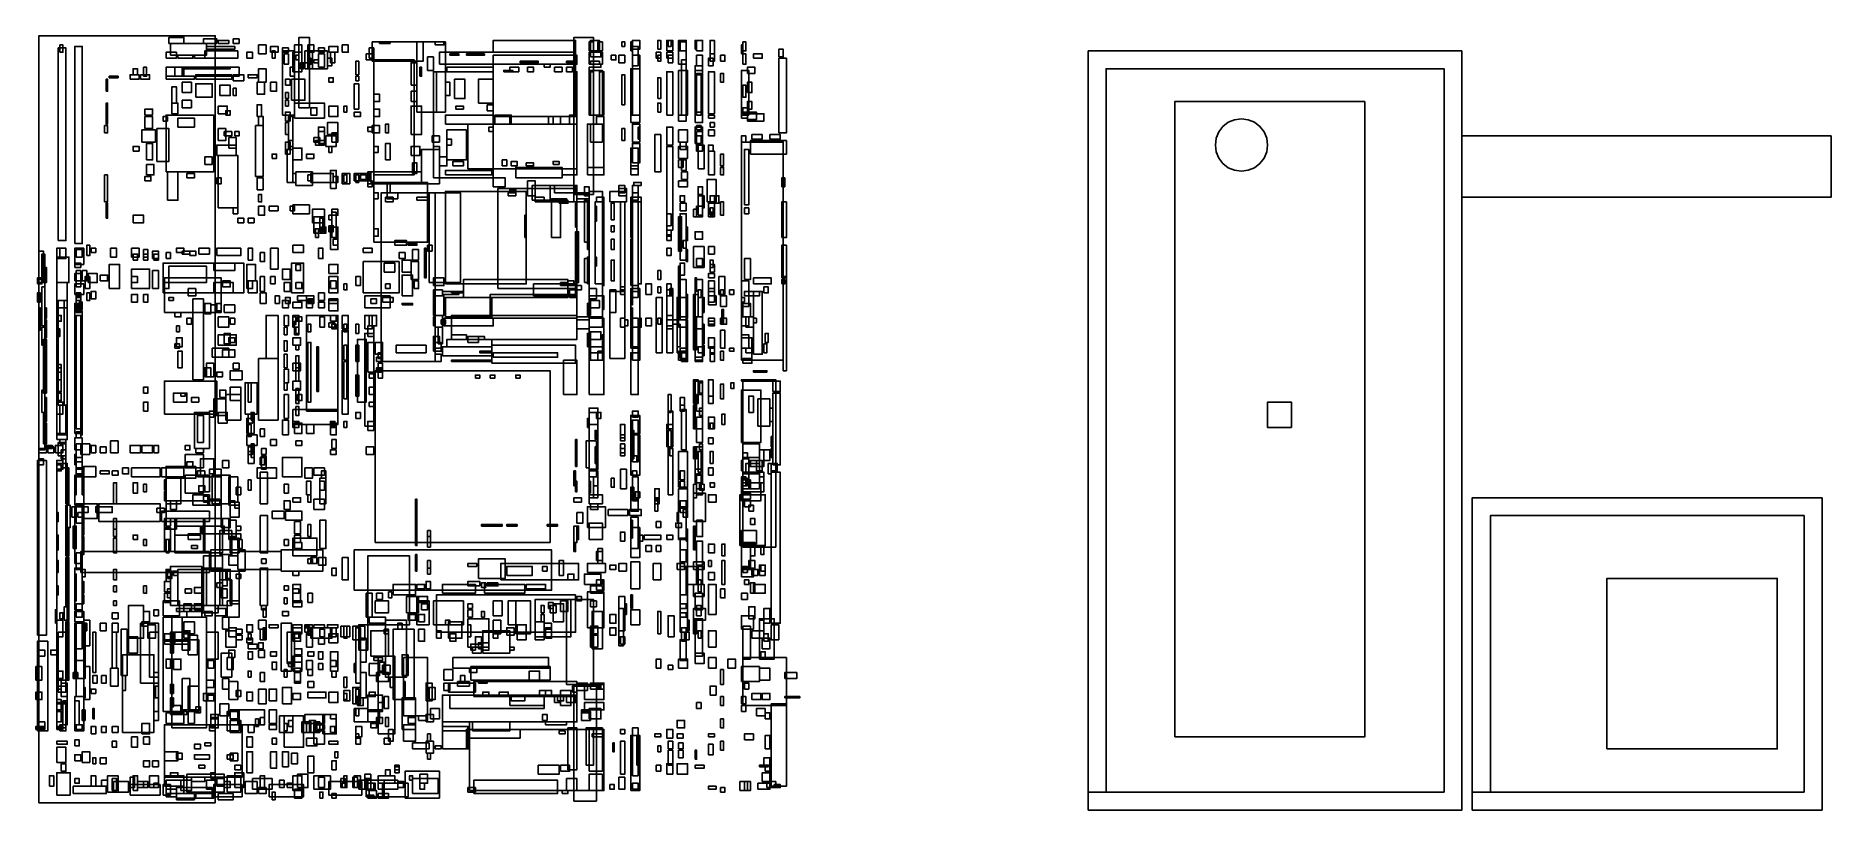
# Model space of a CAD drawing. Header units: metres. Extents: x 1 to 103, y 1 to 45.
import ezdxf

# ---------------------------------------------------------------- set-up
doc = ezdxf.new("R2010")
doc.units = ezdxf.units.M
for name, color, linetype in [('A_BLUE', 5, 'Continuous'), ('A_CYAN', 4, 'Continuous'), ('A_GREEN', 3, 'Continuous'), ('A_MAGENTA', 6, 'Continuous'), ('A_ORANGE', 30, 'Continuous'), ('A_RED', 1, 'Continuous'), ('A_WHITE', 7, 'Continuous'), ('A_YELLOW', 2, 'Continuous'), ('B_BLOCK', 221, 'Continuous'), ('B_DIODE', 200, 'Continuous'), ('B_GUARD_RING', 60, 'Continuous'), ('B_PAD', 100, 'Continuous'), ('B_TOPMETAL', 140, 'Continuous')]:
    doc.layers.add(name, color=color, linetype=linetype)

msp = doc.modelspace()

# ---------------------------------------------------------------- linework, layer by layer
at = {"layer": 'A_BLUE'}
for points in [[(23.95, 43.04), (26.59, 43.04), (26.59, 43.3), (23.95, 43.3)], [(41.08, 42.95), (41.51, 42.95), (41.51, 43.3), (41.08, 43.3)], [(17.22, 42.44), (17.47, 42.44), (17.47, 42.7), (17.22, 42.7)], [(23.86, 40.06), (26.59, 40.06), (26.59, 40.57), (23.86, 40.57)], [(41.08, 40.31), (41.59, 40.31), (41.59, 40.74), (41.08, 40.74)], [(41.34, 39.2), (41.93, 39.2), (41.93, 39.46), (41.34, 39.46)], [(42.36, 39.2), (42.95, 39.2), (42.95, 39.46), (42.36, 39.46)], [(17.22, 38.44), (17.39, 38.44), (17.39, 38.78), (17.22, 38.78)], [(23.86, 37.16), (26.51, 37.16), (26.51, 37.41), (23.86, 37.41)], [(4.69, 30.68), (5.28, 30.68), (5.28, 32.05), (4.69, 32.05)], [(5.97, 30.68), (6.99, 30.68), (6.99, 31.79), (5.97, 31.79)], [(7.76, 30.43), (12.36, 30.43), (12.36, 32.13), (7.76, 32.13)], [(12.53, 31.11), (13.04, 31.11), (13.04, 32.05), (12.53, 32.05)], [(14.57, 31.19), (15, 31.19), (15, 31.79), (14.57, 31.79)], [(15.09, 30.43), (15.77, 30.43), (15.77, 32.13), (15.09, 32.13)], [(17.22, 31.53), (17.73, 31.53), (17.73, 32.05), (17.22, 32.05)], [(19.18, 30.43), (21.22, 30.43), (21.22, 32.22), (19.18, 32.22)], [(3.15, 31.11), (3.41, 31.11), (3.41, 31.7), (3.15, 31.7)], [(3.49, 31.02), (4.01, 31.02), (4.01, 31.53), (3.49, 31.53)], [(4.18, 31.11), (4.6, 31.11), (4.6, 31.45), (4.18, 31.45)], [(7.16, 30.68), (7.5, 30.68), (7.5, 31.7), (7.16, 31.7)], [(7.84, 30.68), (8.1, 30.68), (8.1, 31.02), (7.84, 31.02)], [(12.61, 30.43), (13.12, 30.43), (13.12, 31.11), (12.61, 31.11)], [(13.3, 30.51), (13.55, 30.51), (13.55, 31.36), (13.3, 31.36)], [(13.89, 30.94), (14.15, 30.94), (14.15, 31.36), (13.89, 31.36)], [(14.66, 30.51), (15, 30.51), (15, 31.02), (14.66, 31.02)], [(17.22, 30.43), (17.73, 30.43), (17.73, 31.36), (17.22, 31.36)], [(18.07, 30.6), (18.24, 30.6), (18.24, 30.94), (18.07, 30.94)], [(18.75, 30.85), (19.01, 30.85), (19.01, 31.36), (18.75, 31.36)], [(43.12, 25.99), (43.3, 25.99), (43.3, 31.36), (43.12, 31.36)], [(10.48, 29.32), (10.82, 29.32), (10.82, 29.74), (10.48, 29.74)], [(10.23, 25.65), (10.65, 25.65), (10.65, 26.42), (10.23, 26.42)], [(11.59, 25.48), (12.27, 25.48), (12.27, 25.99), (11.59, 25.99)], [(11.76, 26.08), (12.1, 26.08), (12.1, 26.42), (11.76, 26.42)], [(41.42, 25.91), (42.19, 25.91), (42.19, 25.99), (41.42, 25.99)], [(10.99, 24.46), (11.34, 24.46), (11.34, 24.89), (10.99, 24.89)], [(11.59, 24.29), (12.19, 24.29), (12.19, 25.06), (11.59, 25.06)], [(14.91, 9.12), (15.26, 9.12), (15.26, 9.38), (14.91, 9.38)], [(17.3, 9.12), (17.64, 9.12), (17.64, 9.46), (17.3, 9.46)], [(25.31, 8.35), (29.83, 8.35), (29.83, 9.12), (25.31, 9.12)], [(17.56, 3.92), (17.73, 3.92), (17.73, 4.26), (17.56, 4.26)], [(1.96, 3.15), (2.22, 3.15), (2.22, 3.58), (1.96, 3.58)], [(16.02, 3.07), (16.36, 3.07), (16.36, 4.01), (16.02, 4.01)], [(17.39, 3.24), (17.64, 3.24), (17.64, 3.75), (17.39, 3.75)], [(20.97, 3.24), (21.22, 3.24), (21.22, 3.49), (20.97, 3.49)]]:
    msp.add_lwpolyline(points, close=True, dxfattribs=at)
at = {"layer": 'A_CYAN'}
for points in [[(10.65, 30.43), (11.76, 30.43), (11.76, 31.02), (10.65, 31.02)], [(8.1, 30), (8.35, 30), (8.35, 30.17), (8.1, 30.17)], [(11.25, 29.32), (11.85, 29.32), (11.85, 29.74), (11.25, 29.74)]]:
    msp.add_lwpolyline(points, close=True, dxfattribs=at)
at = {"layer": 'A_GREEN'}
for points in [[(23.52, 43.47), (31.28, 43.47), (31.28, 44.15), (23.52, 44.15)], [(32.13, 43.89), (32.73, 43.89), (32.73, 44.15), (32.13, 44.15)], [(8.86, 43.21), (11.59, 43.21), (11.59, 43.3), (8.86, 43.3)], [(22.84, 43.12), (23.18, 43.12), (23.18, 43.89), (22.84, 43.89)], [(28.12, 43.55), (29.15, 43.55), (29.15, 43.64), (28.12, 43.64)], [(30.77, 43.55), (31.28, 43.55), (31.28, 43.64), (30.77, 43.64)], [(32.13, 43.47), (32.64, 43.47), (32.64, 43.64), (32.13, 43.64)], [(8.27, 41.25), (8.52, 41.25), (8.52, 42.19), (8.27, 42.19)], [(8.86, 41.85), (9.38, 41.85), (9.38, 42.44), (8.86, 42.44)], [(9.63, 41.59), (10.57, 41.59), (10.57, 42.36), (9.63, 42.36)], [(10.99, 41.68), (11.59, 41.68), (11.59, 42.27), (10.99, 42.27)], [(11.76, 41.68), (11.93, 41.68), (11.93, 42.1), (11.76, 42.1)], [(8.27, 40.65), (8.61, 40.65), (8.61, 41.25), (8.27, 41.25)], [(8.86, 40.99), (9.38, 40.99), (9.38, 41.42), (8.86, 41.42)], [(10.91, 40.65), (11.42, 40.65), (11.42, 41.08), (10.91, 41.08)], [(11.34, 40.57), (11.59, 40.57), (11.59, 40.82), (11.34, 40.82)], [(10.91, 39.12), (11.34, 39.12), (11.34, 39.8), (10.91, 39.8)], [(11.25, 39.38), (11.68, 39.38), (11.68, 39.63), (11.25, 39.63)], [(11.51, 38.69), (11.93, 38.69), (11.93, 39.29), (11.51, 39.29)], [(10.82, 38.27), (11.93, 38.27), (11.93, 38.86), (10.82, 38.86)], [(10.91, 35.28), (12.02, 35.28), (12.02, 38.27), (10.91, 38.27)], [(8.01, 35.71), (8.61, 35.71), (8.61, 37.33), (8.01, 37.33)], [(9.12, 36.99), (9.55, 36.99), (9.55, 37.24), (9.12, 37.24)], [(10.82, 36.65), (11.08, 36.65), (11.08, 36.99), (10.82, 36.99)], [(28.98, 35.62), (31.36, 35.62), (31.36, 36.56), (28.98, 36.56)], [(32.05, 30.26), (32.81, 30.26), (32.81, 36.22), (32.05, 36.22)], [(34.52, 35.71), (34.86, 35.71), (34.86, 36.14), (34.52, 36.14)], [(11.76, 34.94), (12.02, 34.94), (12.02, 35.28), (11.76, 35.28)], [(37.24, 35.11), (37.59, 35.11), (37.59, 35.54), (37.24, 35.54)], [(0.6, 30.94), (0.85, 30.94), (0.85, 31.28), (0.6, 31.28)], [(2.81, 30.77), (3.07, 30.77), (3.07, 31.7), (2.81, 31.7)], [(28.89, 30.26), (31.28, 30.26), (31.28, 30.94), (28.89, 30.94)], [(34.52, 30.51), (34.86, 30.51), (34.86, 30.85), (34.52, 30.85)], [(0.6, 29.91), (0.77, 29.91), (0.77, 30.43), (0.6, 30.43)], [(2.81, 30), (3.07, 30), (3.07, 30.26), (2.81, 30.26)], [(0.68, 28.3), (0.77, 28.3), (0.77, 29.57), (0.68, 29.57)], [(23.78, 28.55), (26.59, 28.55), (26.59, 28.98), (23.78, 28.98)], [(40.99, 28.47), (41.42, 28.47), (41.42, 29.06), (40.99, 29.06)], [(40.99, 27.02), (41.34, 27.02), (41.34, 27.27), (40.99, 27.27)], [(42.53, 24.8), (42.95, 24.8), (42.95, 25.4), (42.53, 25.4)], [(9.55, 21.56), (10.4, 21.56), (10.4, 23.61), (9.55, 23.61)], [(10.4, 23.35), (10.65, 23.35), (10.65, 23.69), (10.4, 23.69)], [(41.68, 22.84), (42.36, 22.84), (42.36, 24.38), (41.68, 24.38)], [(9.03, 21.48), (9.29, 21.48), (9.29, 21.73), (9.03, 21.73)], [(40.82, 21.05), (41.76, 21.05), (41.76, 21.82), (40.82, 21.82)], [(7.93, 19.86), (9.63, 19.86), (9.63, 20.54), (7.93, 20.54)], [(34.52, 20.8), (34.77, 20.8), (34.77, 21.14), (34.52, 21.14)], [(42.02, 20.88), (42.36, 20.88), (42.36, 21.48), (42.02, 21.48)], [(42.27, 20.11), (42.44, 20.11), (42.44, 20.71), (42.27, 20.71)], [(2.81, 20.11), (3.15, 20.11), (3.15, 20.37), (2.81, 20.37)], [(9.72, 19.94), (10.14, 19.94), (10.14, 20.28), (9.72, 20.28)], [(10.4, 20.11), (10.65, 20.11), (10.65, 20.37), (10.4, 20.37)], [(10.74, 19.94), (11.08, 19.94), (11.08, 20.37), (10.74, 20.37)], [(31.19, 19.43), (31.28, 19.43), (31.28, 20.28), (31.19, 20.28)], [(7.93, 17.56), (11.08, 17.56), (11.08, 18.58), (7.93, 18.58)], [(2.9, 17.64), (3.15, 17.64), (3.15, 17.9), (2.9, 17.9)], [(11.59, 17.64), (12.1, 17.64), (12.1, 18.32), (11.59, 18.32)], [(10.06, 14.66), (11.16, 14.66), (11.16, 15.43), (10.06, 15.43)], [(11.51, 14.91), (12.02, 14.91), (12.02, 15.43), (11.51, 15.43)], [(31.19, 15.68), (31.28, 15.68), (31.28, 16.19), (31.19, 16.19)], [(8.52, 12.27), (9.29, 12.27), (9.29, 12.44), (8.52, 12.44)], [(9.29, 12.27), (9.63, 12.27), (9.63, 12.44), (9.29, 12.44)], [(9.97, 12.19), (10.91, 12.19), (10.91, 12.61), (9.97, 12.61)], [(41.76, 9.55), (42.61, 9.55), (42.61, 11.85), (41.76, 11.85)], [(10.23, 9.55), (10.91, 9.55), (10.91, 11.08), (10.23, 11.08)], [(25.31, 10.06), (25.57, 10.06), (25.57, 10.4), (25.31, 10.4)], [(25.91, 10.06), (26.34, 10.06), (26.34, 10.48), (25.91, 10.48)], [(27.53, 10.06), (27.78, 10.06), (27.78, 10.23), (27.53, 10.23)], [(10.23, 7.93), (10.65, 7.93), (10.65, 8.35), (10.23, 8.35)], [(11.59, 6.14), (12.1, 6.14), (12.1, 6.65), (11.59, 6.65)], [(9.8, 3.32), (10.14, 3.32), (10.14, 3.49), (9.8, 3.49)], [(8.78, 2.05), (9.38, 2.05), (9.38, 2.64), (8.78, 2.64)], [(10.23, 2.13), (10.74, 2.13), (10.74, 2.64), (10.23, 2.64)], [(19.6, 2.13), (19.86, 2.13), (19.86, 2.47), (19.6, 2.47)], [(22.41, 2.13), (22.67, 2.13), (22.67, 2.47), (22.41, 2.47)]]:
    msp.add_lwpolyline(points, close=True, dxfattribs=at)
at = {"layer": 'A_MAGENTA'}
for points in [[(0.68, 1.36), (10.74, 1.36), (10.74, 45.09), (0.68, 45.09)], [(8.18, 43.98), (10.23, 43.98), (10.23, 44.66), (8.18, 44.66)], [(15.51, 40.99), (16.11, 40.99), (16.11, 45), (15.51, 45)], [(31.19, 36.05), (32.3, 36.05), (32.3, 45), (31.19, 45)], [(42.87, 43.89), (43.12, 43.89), (43.12, 44.32), (42.87, 44.32)], [(15, 42.78), (15.26, 42.78), (15.26, 43.3), (15, 43.3)], [(16.36, 43.55), (16.62, 43.55), (16.62, 43.72), (16.36, 43.72)], [(21.9, 42.27), (22.24, 42.27), (22.24, 43.55), (21.9, 43.55)], [(23.18, 36.99), (26.59, 36.99), (26.59, 43.04), (23.18, 43.04)], [(42.87, 39.55), (43.3, 39.55), (43.3, 43.81), (42.87, 43.81)], [(41.08, 41.85), (41.34, 41.85), (41.34, 42.44), (41.08, 42.44)], [(19.77, 41.34), (20.11, 41.34), (20.11, 41.76), (19.77, 41.76)], [(21.9, 41.34), (22.24, 41.34), (22.24, 41.93), (21.9, 41.93)], [(21.9, 39.46), (22.5, 39.46), (22.5, 41.08), (21.9, 41.08)], [(41.08, 40.91), (41.34, 40.91), (41.34, 41.34), (41.08, 41.34)], [(41.08, 40.23), (42.02, 40.23), (42.02, 40.65), (41.08, 40.65)], [(41.25, 38.35), (43.3, 38.35), (43.3, 39.12), (41.25, 39.12)], [(19.77, 38.44), (20.03, 38.44), (20.03, 38.78), (19.77, 38.78)], [(21.9, 38.27), (22.41, 38.27), (22.41, 38.78), (21.9, 38.78)], [(21.99, 37.24), (22.24, 37.24), (22.24, 37.84), (21.99, 37.84)], [(43.04, 36.48), (43.21, 36.48), (43.21, 36.99), (43.04, 36.99)], [(19.77, 35.8), (20.03, 35.8), (20.03, 36.14), (19.77, 36.14)], [(20.2, 26.51), (23.27, 26.51), (23.27, 36.14), (20.2, 36.14)], [(20.54, 35.8), (21.14, 35.8), (21.14, 36.14), (20.54, 36.14)], [(23.86, 30.94), (28.47, 30.94), (28.47, 36.22), (23.86, 36.22)], [(31.36, 28.89), (32.05, 28.89), (32.05, 35.8), (31.36, 35.8)], [(43.04, 33.58), (43.3, 33.58), (43.3, 35.62), (43.04, 35.62)], [(19.77, 33.66), (20.03, 33.66), (20.03, 34.09), (19.77, 34.09)], [(8.86, 32.64), (9.29, 32.64), (9.29, 32.81), (8.86, 32.81)], [(20.97, 33.15), (21.65, 33.15), (21.65, 33.41), (20.97, 33.41)], [(21.73, 33.15), (22.24, 33.15), (22.24, 33.24), (21.73, 33.24)], [(22.84, 32.81), (23.1, 32.81), (23.1, 33.15), (22.84, 33.15)], [(43.04, 31.28), (43.3, 31.28), (43.3, 33.15), (43.04, 33.15)], [(8.1, 31.02), (10.23, 31.02), (10.23, 31.96), (8.1, 31.96)], [(23.18, 30.85), (23.78, 30.85), (23.78, 31.28), (23.18, 31.28)], [(41.42, 30.94), (42.44, 30.94), (42.44, 31.28), (41.42, 31.28)], [(42.02, 30.43), (42.27, 30.43), (42.27, 30.77), (42.02, 30.77)], [(43.04, 30.94), (43.21, 30.94), (43.21, 31.19), (43.04, 31.19)], [(9.2, 30.26), (9.63, 30.26), (9.63, 30.68), (9.2, 30.68)], [(9.46, 25.48), (10.06, 25.48), (10.06, 30.09), (9.46, 30.09)], [(8.44, 29.06), (8.78, 29.06), (8.78, 29.32), (8.44, 29.32)], [(10.91, 28.47), (11.51, 28.47), (11.51, 29.06), (10.91, 29.06)], [(10.91, 27.44), (11.93, 27.44), (11.93, 28.04), (10.91, 28.04)], [(10.57, 26.76), (11.51, 26.76), (11.51, 27.27), (10.57, 27.27)], [(16.53, 24.8), (16.62, 24.8), (16.62, 27.36), (16.53, 27.36)], [(23.27, 26.51), (23.61, 26.51), (23.61, 26.93), (23.27, 26.93)], [(19.86, 16.19), (29.83, 16.19), (29.83, 25.99), (19.86, 25.99)], [(24.2, 26.51), (26.51, 26.51), (26.51, 26.59), (24.2, 26.59)], [(42.53, 20.62), (42.95, 20.62), (42.95, 24.72), (42.53, 24.72)], [(10.91, 23.01), (11.42, 23.01), (11.42, 23.61), (10.91, 23.61)], [(42.44, 11.59), (42.95, 11.59), (42.95, 20.2), (42.44, 20.2)], [(11.16, 16.7), (11.51, 16.7), (11.51, 17.56), (11.16, 17.56)], [(41.25, 17.22), (41.51, 17.22), (41.51, 17.56), (41.25, 17.56)], [(9.2, 16.36), (9.89, 16.36), (9.89, 16.7), (9.2, 16.7)], [(9.38, 15.85), (9.72, 15.85), (9.72, 16.02), (9.38, 16.02)], [(41.25, 15.43), (41.51, 15.43), (41.51, 16.19), (41.25, 16.19)], [(8.18, 12.61), (9.97, 12.61), (9.97, 14.83), (8.18, 14.83)], [(11.16, 13.72), (11.42, 13.72), (11.42, 14.66), (11.16, 14.66)], [(25.74, 14.15), (27.27, 14.15), (27.27, 15.26), (25.74, 15.26)], [(27.36, 14.32), (28.81, 14.32), (28.81, 14.83), (27.36, 14.83)], [(29.4, 14.57), (29.66, 14.57), (29.66, 14.83), (29.4, 14.83)], [(30.34, 14.32), (30.6, 14.32), (30.6, 15.17), (30.34, 15.17)], [(41.16, 14.66), (41.51, 14.66), (41.51, 15.17), (41.16, 15.17)], [(20.88, 13.21), (22.16, 13.21), (22.16, 13.81), (20.88, 13.81)], [(22.24, 13.55), (22.67, 13.55), (22.67, 13.81), (22.24, 13.81)], [(23.69, 13.3), (25.57, 13.3), (25.57, 13.81), (23.69, 13.81)], [(26.08, 13.3), (28.38, 13.3), (28.38, 13.81), (26.08, 13.81)], [(28.47, 13.55), (29.57, 13.55), (29.57, 13.81), (28.47, 13.81)], [(41.25, 13.3), (41.51, 13.3), (41.51, 13.89), (41.25, 13.89)], [(30.77, 8.1), (32.3, 8.1), (32.3, 12.95), (30.77, 12.95)], [(41.16, 11.85), (41.51, 11.85), (41.51, 12.53), (41.16, 12.53)], [(6.9, 10.74), (7.33, 10.74), (7.33, 11.51), (6.9, 11.51)], [(8.27, 5.62), (10.23, 5.62), (10.23, 11.93), (8.27, 11.93)], [(11.16, 11.25), (11.51, 11.25), (11.51, 11.93), (11.16, 11.93)], [(21.14, 11.25), (21.39, 11.25), (21.39, 11.59), (21.14, 11.59)], [(8.35, 10.4), (9.2, 10.4), (9.2, 11.08), (8.35, 11.08)], [(14.83, 9.29), (15.26, 9.29), (15.26, 11.08), (14.83, 11.08)], [(19.01, 9.38), (19.35, 9.38), (19.35, 10.74), (19.01, 10.74)], [(19.6, 9.72), (20.62, 9.72), (20.62, 11.16), (19.6, 11.16)], [(20.88, 7.24), (22.07, 7.24), (22.07, 11.25), (20.88, 11.25)], [(24.12, 10.57), (24.46, 10.57), (24.46, 10.99), (24.12, 10.99)], [(8.35, 8.95), (8.78, 8.95), (8.78, 9.55), (8.35, 9.55)], [(24.29, 9.03), (29.74, 9.03), (29.74, 9.63), (24.29, 9.63)], [(19.01, 7.33), (19.35, 7.33), (19.35, 8.78), (19.01, 8.78)], [(23.78, 8.35), (24.29, 8.35), (24.29, 8.95), (23.78, 8.95)], [(24.72, 8.27), (24.97, 8.27), (24.97, 8.61), (24.72, 8.61)], [(25.23, 8.78), (25.65, 8.78), (25.65, 9.03), (25.23, 9.03)], [(31.19, 1.45), (32.47, 1.45), (32.47, 8.01), (31.19, 8.01)], [(8.78, 6.39), (9.12, 6.39), (9.12, 6.65), (8.78, 6.65)], [(10.99, 6.31), (11.51, 6.31), (11.51, 6.99), (10.99, 6.99)], [(42.44, 2.3), (43.3, 2.3), (43.3, 6.99), (42.44, 6.99)], [(14.91, 5.71), (15.17, 5.71), (15.17, 6.05), (14.91, 6.05)], [(16.36, 5.37), (16.7, 5.37), (16.7, 5.97), (16.36, 5.97)], [(25.4, 5.45), (27.53, 5.45), (27.53, 5.97), (25.4, 5.97)], [(29.57, 5.8), (30.77, 5.8), (30.77, 5.97), (29.57, 5.97)], [(20.28, 1.7), (21.73, 1.7), (21.73, 2.47), (20.28, 2.47)], [(25.48, 1.88), (30.26, 1.88), (30.26, 2.64), (25.48, 2.64)], [(30.51, 1.88), (30.85, 1.88), (30.85, 2.05), (30.51, 2.05)]]:
    msp.add_lwpolyline(points, close=True, dxfattribs=at)
at = {"layer": 'A_ORANGE'}
for points in [[(7.93, 43.81), (8.52, 43.81), (8.52, 44.15), (7.93, 44.15)], [(8.1, 44.66), (8.95, 44.66), (8.95, 45), (8.1, 45)], [(10.23, 44.32), (11.85, 44.32), (11.85, 44.49), (10.23, 44.49)], [(11.76, 44.66), (12.1, 44.66), (12.1, 44.91), (11.76, 44.91)], [(13.98, 43.81), (14.15, 43.81), (14.15, 44.23), (13.98, 44.23)], [(14.66, 43.47), (14.91, 43.47), (14.91, 44.06), (14.66, 44.06)], [(15.17, 43.04), (15.68, 43.04), (15.68, 44.15), (15.17, 44.15)], [(16.02, 43.21), (16.28, 43.21), (16.28, 44.15), (16.02, 44.15)], [(16.62, 43.3), (16.96, 43.3), (16.96, 44.06), (16.62, 44.06)], [(17.3, 43.55), (17.56, 43.55), (17.56, 44.15), (17.3, 44.15)], [(19.69, 43.64), (22.59, 43.64), (22.59, 44.74), (19.69, 44.74)], [(23.27, 44.57), (23.78, 44.57), (23.78, 44.74), (23.27, 44.74)], [(32.05, 44.23), (32.3, 44.23), (32.3, 44.74), (32.05, 44.74)], [(32.56, 44.23), (32.81, 44.23), (32.81, 44.74), (32.56, 44.74)], [(34.52, 44.32), (34.94, 44.32), (34.94, 44.83), (34.52, 44.83)], [(36.56, 44.49), (36.73, 44.49), (36.73, 44.83), (36.56, 44.83)], [(37.24, 44.23), (37.59, 44.23), (37.59, 44.83), (37.24, 44.83)], [(38.18, 44.23), (38.52, 44.23), (38.52, 44.83), (38.18, 44.83)], [(38.95, 43.64), (39.2, 43.64), (39.2, 44.06), (38.95, 44.06)], [(40.82, 44.23), (40.99, 44.23), (40.99, 44.74), (40.82, 44.74)], [(6.65, 42.78), (6.82, 42.78), (6.82, 43.3), (6.65, 43.3)], [(8.61, 43.81), (9.46, 43.81), (9.46, 43.98), (8.61, 43.98)], [(9.55, 43.81), (10.14, 43.81), (10.14, 43.98), (9.55, 43.98)], [(18.75, 42.87), (18.92, 42.87), (18.92, 43.64), (18.75, 43.64)], [(23.35, 40.74), (23.86, 40.74), (23.86, 43.04), (23.35, 43.04)], [(26.59, 40.48), (31.28, 40.48), (31.28, 43.47), (26.59, 43.47)], [(29.49, 43.3), (29.83, 43.3), (29.83, 43.47), (29.49, 43.47)], [(32.13, 40.57), (32.81, 40.57), (32.81, 43.12), (32.13, 43.12)], [(32.3, 43.3), (32.73, 43.3), (32.73, 43.47), (32.3, 43.47)], [(34.52, 40.57), (34.94, 40.57), (34.94, 43.98), (34.52, 43.98)], [(36.56, 43.55), (36.82, 43.55), (36.82, 43.98), (36.56, 43.98)], [(37.33, 40.57), (37.59, 40.57), (37.59, 43.72), (37.33, 43.72)], [(38.18, 43.38), (38.52, 43.38), (38.52, 43.98), (38.18, 43.98)], [(14.74, 42.27), (15, 42.27), (15, 42.61), (14.74, 42.61)], [(18.75, 42.53), (18.92, 42.53), (18.92, 42.78), (18.75, 42.78)], [(38.18, 40.57), (38.44, 40.57), (38.44, 42.95), (38.18, 42.95)], [(40.82, 41.59), (40.99, 41.59), (40.99, 42.27), (40.82, 42.27)], [(14.74, 41.51), (14.91, 41.51), (14.91, 41.85), (14.74, 41.85)], [(14.74, 41.08), (14.91, 41.08), (14.91, 41.42), (14.74, 41.42)], [(18.07, 40.74), (18.24, 40.74), (18.24, 41.08), (18.07, 41.08)], [(40.82, 40.65), (41.08, 40.65), (41.08, 40.99), (40.82, 40.99)], [(7.93, 37.33), (10.65, 37.33), (10.65, 40.57), (7.93, 40.57)], [(14.74, 40.23), (15, 40.23), (15, 40.74), (14.74, 40.74)], [(14.74, 39.46), (14.91, 39.46), (14.91, 40.14), (14.74, 40.14)], [(32.13, 39.03), (32.81, 39.03), (32.81, 40.06), (32.13, 40.06)], [(34.52, 39.03), (34.94, 39.03), (34.94, 40.06), (34.52, 40.06)], [(38.18, 39.72), (38.44, 39.72), (38.44, 39.97), (38.18, 39.97)], [(14.74, 38.35), (15, 38.35), (15, 39.03), (14.74, 39.03)], [(23.18, 36.99), (23.52, 36.99), (23.52, 38.78), (23.18, 38.78)], [(27.1, 37.67), (27.36, 37.67), (27.36, 38.01), (27.1, 38.01)], [(27.61, 37.67), (27.95, 37.67), (27.95, 37.93), (27.61, 37.93)], [(30, 37.76), (30.34, 37.76), (30.34, 37.93), (30, 37.93)], [(40.91, 35.45), (41.16, 35.45), (41.16, 38.61), (40.91, 38.61)], [(15.17, 36.73), (15.34, 36.73), (15.34, 37.24), (15.17, 37.24)], [(16.02, 36.82), (16.28, 36.82), (16.28, 37.16), (16.02, 37.16)], [(18.07, 36.73), (18.24, 36.73), (18.24, 37.16), (18.07, 37.16)], [(18.75, 36.73), (18.92, 36.73), (18.92, 37.16), (18.75, 37.16)], [(19.43, 36.65), (22.5, 36.65), (22.5, 37.33), (19.43, 37.33)], [(28.47, 37.67), (28.89, 37.67), (28.89, 37.84), (28.47, 37.84)], [(26.85, 30.68), (31.36, 30.68), (31.36, 36.39), (26.85, 36.39)], [(27.53, 36.14), (27.87, 36.14), (27.87, 36.31), (27.53, 36.31)], [(38.27, 35.97), (38.52, 35.97), (38.52, 36.48), (38.27, 36.48)], [(38.95, 35.54), (39.2, 35.54), (39.2, 35.97), (38.95, 35.97)], [(17.39, 34.18), (17.64, 34.18), (17.64, 35.03), (17.39, 35.03)], [(31.96, 32.9), (32.05, 32.9), (32.05, 35.62), (31.96, 35.62)], [(32.39, 30.94), (32.81, 30.94), (32.81, 35.62), (32.39, 35.62)], [(34.52, 30.85), (34.86, 30.85), (34.86, 35.62), (34.52, 35.62)], [(37.24, 32.3), (37.59, 32.3), (37.59, 34.94), (37.24, 34.94)], [(38.18, 34.77), (38.52, 34.77), (38.52, 35.37), (38.18, 35.37)], [(38.95, 34.86), (39.12, 34.86), (39.12, 35.28), (38.95, 35.28)], [(40.91, 34.94), (41.16, 34.94), (41.16, 35.28), (40.91, 35.28)], [(16.7, 33.92), (16.88, 33.92), (16.88, 34.69), (16.7, 34.69)], [(17.3, 32.9), (17.73, 32.9), (17.73, 34.18), (17.3, 34.18)], [(1.7, 32.39), (1.88, 32.39), (1.88, 32.98), (1.7, 32.98)], [(2.73, 32.05), (3.24, 32.05), (3.24, 32.98), (2.73, 32.98)], [(6.65, 32.47), (6.9, 32.47), (6.9, 32.9), (6.65, 32.9)], [(0.85, 31.11), (1.02, 31.11), (1.02, 32.64), (0.85, 32.64)], [(7.93, 32.39), (8.18, 32.39), (8.18, 32.73), (7.93, 32.73)], [(31.96, 30.94), (32.05, 30.94), (32.05, 32.47), (31.96, 32.47)], [(38.18, 31.96), (38.52, 31.96), (38.52, 32.39), (38.18, 32.39)], [(38.95, 31.88), (39.12, 31.88), (39.12, 32.3), (38.95, 32.3)], [(40.91, 31.19), (41.25, 31.19), (41.25, 32.39), (40.91, 32.39)], [(0.85, 28.55), (1.02, 28.55), (1.02, 30.77), (0.85, 30.77)], [(37.16, 28.89), (37.59, 28.89), (37.59, 31.19), (37.16, 31.19)], [(38.1, 26.59), (38.52, 26.59), (38.52, 31.19), (38.1, 31.19)], [(40.74, 29.66), (41.16, 29.66), (41.16, 31.11), (40.74, 31.11)], [(1.79, 24.03), (2.13, 24.03), (2.13, 30), (1.79, 30)], [(2.73, 29.4), (2.9, 29.4), (2.9, 29.83), (2.73, 29.83)], [(2.98, 29.49), (3.15, 29.49), (3.15, 29.91), (2.98, 29.91)], [(23.18, 30.26), (23.69, 30.26), (23.69, 30.6), (23.18, 30.6)], [(24.2, 30.43), (24.89, 30.43), (24.89, 30.51), (24.2, 30.51)], [(26.42, 28.98), (31.36, 28.98), (31.36, 30.34), (26.42, 30.34)], [(32.05, 28.98), (32.81, 28.98), (32.81, 30.26), (32.05, 30.26)], [(33.84, 30.34), (34.09, 30.34), (34.09, 30.6), (33.84, 30.6)], [(34.43, 27.27), (34.94, 27.27), (34.94, 30.68), (34.43, 30.68)], [(36.48, 30.26), (36.73, 30.26), (36.73, 30.6), (36.48, 30.6)], [(38.86, 29.91), (39.2, 29.91), (39.2, 30.68), (38.86, 30.68)], [(39.55, 30.26), (39.72, 30.26), (39.72, 30.6), (39.55, 30.6)], [(41.42, 26.93), (41.93, 26.93), (41.93, 30.51), (41.42, 30.51)], [(2.73, 22.41), (3.15, 22.41), (3.15, 29.4), (2.73, 29.4)], [(15.26, 28.04), (15.51, 28.04), (15.51, 28.81), (15.26, 28.81)], [(23.27, 28.47), (23.69, 28.47), (23.69, 29.15), (23.27, 29.15)], [(32.05, 26.59), (32.9, 26.59), (32.9, 28.98), (32.05, 28.98)], [(33.84, 28.47), (34.09, 28.47), (34.09, 28.98), (33.84, 28.98)], [(35.97, 28.64), (36.14, 28.64), (36.14, 28.98), (35.97, 28.98)], [(36.48, 28.38), (36.82, 28.38), (36.82, 29.15), (36.48, 29.15)], [(37.07, 27.02), (37.67, 27.02), (37.67, 28.89), (37.07, 28.89)], [(38.86, 28.64), (39.2, 28.64), (39.2, 28.98), (38.86, 28.98)], [(39.55, 28.64), (39.72, 28.64), (39.72, 28.98), (39.55, 28.98)], [(0.85, 27.44), (1.02, 27.44), (1.02, 28.47), (0.85, 28.47)], [(16.02, 28.21), (16.19, 28.21), (16.19, 28.64), (16.02, 28.64)], [(17.39, 28.38), (17.64, 28.38), (17.64, 28.64), (17.39, 28.64)], [(18.07, 28.21), (18.24, 28.21), (18.24, 28.64), (18.07, 28.64)], [(18.75, 28.12), (18.92, 28.12), (18.92, 28.64), (18.75, 28.64)], [(24.2, 27.78), (25.06, 27.78), (25.06, 28.04), (24.2, 28.04)], [(25.14, 27.61), (25.74, 27.61), (25.74, 27.95), (25.14, 27.95)], [(25.74, 27.78), (26.08, 27.78), (26.08, 27.95), (25.74, 27.95)], [(40.74, 26.59), (41.34, 26.59), (41.34, 27.87), (40.74, 27.87)], [(0.94, 24.97), (1.02, 24.97), (1.02, 27.36), (0.94, 27.36)], [(16.02, 24.2), (16.19, 24.2), (16.19, 27.61), (16.02, 27.61)], [(18.07, 26.59), (18.24, 26.59), (18.24, 27.44), (18.07, 27.44)], [(18.75, 26.51), (18.92, 26.51), (18.92, 27.44), (18.75, 27.44)], [(23.18, 27.1), (23.61, 27.1), (23.61, 27.61), (23.18, 27.61)], [(25.82, 27.02), (26.51, 27.02), (26.51, 27.1), (25.82, 27.1)], [(26.59, 26.76), (30.26, 26.76), (30.26, 27.02), (26.59, 27.02)], [(32.56, 26.59), (32.81, 26.59), (32.81, 27.1), (32.56, 27.1)], [(34.52, 26.59), (34.94, 26.59), (34.94, 27.27), (34.52, 27.27)], [(37.16, 26.59), (37.59, 26.59), (37.59, 27.1), (37.16, 27.1)], [(38.95, 26.93), (39.2, 26.93), (39.2, 27.36), (38.95, 27.36)], [(18.07, 24.38), (18.24, 24.38), (18.24, 26.51), (18.07, 26.51)], [(18.75, 24.55), (18.92, 24.55), (18.92, 25.74), (18.75, 25.74)], [(19.94, 25.91), (20.2, 25.91), (20.2, 26.16), (19.94, 26.16)], [(0.85, 23.61), (1.02, 23.61), (1.02, 24.89), (0.85, 24.89)], [(8.35, 24.2), (9.12, 24.2), (9.12, 24.72), (8.35, 24.72)], [(12.61, 24.2), (12.78, 24.2), (12.78, 25.31), (12.61, 25.31)], [(38.1, 22.67), (38.52, 22.67), (38.52, 25.4), (38.1, 25.4)], [(40.74, 21.9), (41.85, 21.9), (41.85, 24.89), (40.74, 24.89)], [(1.88, 22.41), (2.22, 22.41), (2.22, 24.03), (1.88, 24.03)], [(9.38, 24.2), (9.8, 24.2), (9.8, 24.46), (9.38, 24.46)], [(32.05, 20.37), (32.56, 20.37), (32.56, 23.61), (32.05, 23.61)], [(36.56, 22.67), (36.82, 22.67), (36.82, 23.69), (36.56, 23.69)], [(37.24, 23.69), (37.5, 23.69), (37.5, 24.03), (37.24, 24.03)], [(38.35, 23.44), (38.52, 23.44), (38.52, 23.86), (38.35, 23.86)], [(0.94, 22.24), (1.02, 22.24), (1.02, 23.52), (0.94, 23.52)], [(12.61, 23.01), (12.87, 23.01), (12.87, 23.52), (12.61, 23.52)], [(12.61, 22.24), (12.78, 22.24), (12.78, 22.93), (12.61, 22.93)], [(34.43, 22.41), (34.94, 22.41), (34.94, 23.44), (34.43, 23.44)], [(34.43, 20.97), (34.6, 20.97), (34.6, 22.59), (34.43, 22.59)], [(36.56, 21.65), (36.73, 21.65), (36.73, 22.59), (36.56, 22.59)], [(38.95, 22.67), (39.12, 22.67), (39.12, 23.01), (38.95, 23.01)], [(2.73, 21.48), (3.15, 21.48), (3.15, 22.16), (2.73, 22.16)], [(12.61, 21.22), (12.87, 21.22), (12.87, 21.65), (12.61, 21.65)], [(31.28, 20.54), (31.36, 20.54), (31.36, 22.07), (31.28, 22.07)], [(34.43, 20.03), (34.94, 20.03), (34.94, 22.33), (34.43, 22.33)], [(36.56, 18.92), (36.82, 18.92), (36.82, 21.56), (36.56, 21.56)], [(38.1, 20.03), (38.52, 20.03), (38.52, 21.65), (38.1, 21.65)], [(0.68, 20.62), (0.94, 20.62), (0.94, 20.97), (0.68, 20.97)], [(1.7, 8.35), (2.3, 8.35), (2.3, 20.71), (1.7, 20.71)], [(1.96, 20.97), (2.22, 20.97), (2.22, 21.48), (1.96, 21.48)], [(2.81, 20.45), (3.15, 20.45), (3.15, 21.05), (2.81, 21.05)], [(38.95, 20.71), (39.12, 20.71), (39.12, 21.39), (38.95, 21.39)], [(40.82, 21.05), (41.08, 21.05), (41.08, 21.31), (40.82, 21.31)], [(40.82, 20.11), (41.16, 20.11), (41.16, 20.97), (40.82, 20.97)], [(41.25, 20.54), (41.59, 20.54), (41.59, 20.88), (41.25, 20.88)], [(41.59, 20.28), (41.93, 20.28), (41.93, 20.88), (41.59, 20.88)], [(42.44, 20.28), (42.78, 20.28), (42.78, 20.71), (42.44, 20.71)], [(2.73, 18.32), (3.24, 18.32), (3.24, 20.03), (2.73, 20.03)], [(7.93, 18.41), (8.78, 18.41), (8.78, 19.94), (7.93, 19.94)], [(10.06, 19.09), (10.4, 19.09), (10.4, 20.03), (10.06, 20.03)], [(10.57, 18.41), (11.08, 18.41), (11.08, 20.03), (10.57, 20.03)], [(11.51, 18.49), (12.02, 18.49), (12.02, 19.94), (11.51, 19.94)], [(31.28, 19.09), (31.36, 19.09), (31.36, 19.69), (31.28, 19.69)], [(32.05, 18.75), (32.56, 18.75), (32.56, 20.28), (32.05, 20.28)], [(37.24, 19.77), (37.5, 19.77), (37.5, 20.28), (37.24, 20.28)], [(37.24, 19.26), (37.5, 19.26), (37.5, 19.69), (37.24, 19.69)], [(40.74, 18.58), (41.85, 18.58), (41.85, 19.6), (40.74, 19.6)], [(40.82, 19.43), (41.08, 19.43), (41.08, 19.86), (40.82, 19.86)], [(41.76, 19.6), (42.02, 19.6), (42.02, 19.94), (41.76, 19.94)], [(10.06, 18.49), (10.31, 18.49), (10.31, 18.84), (10.06, 18.84)], [(34.43, 18.66), (34.6, 18.66), (34.6, 19.35), (34.43, 19.35)], [(34.43, 17.98), (34.86, 17.98), (34.86, 18.66), (34.43, 18.66)], [(34.69, 18.75), (34.94, 18.75), (34.94, 19.09), (34.69, 19.09)], [(37.24, 17.9), (37.59, 17.9), (37.59, 18.58), (37.24, 18.58)], [(38.18, 18.92), (38.52, 18.92), (38.52, 19.26), (38.18, 19.26)], [(40.91, 18.24), (41.25, 18.24), (41.25, 18.58), (40.91, 18.58)], [(2.73, 15), (3.15, 15), (3.15, 18.24), (2.73, 18.24)], [(7.93, 17.13), (8.18, 17.13), (8.18, 17.56), (7.93, 17.56)], [(10.06, 15.6), (11.16, 15.6), (11.16, 17.56), (10.06, 17.56)], [(11.51, 16.53), (11.93, 16.53), (11.93, 17.47), (11.51, 17.47)], [(32.13, 18.07), (32.56, 18.07), (32.56, 18.41), (32.13, 18.41)], [(34.43, 16.45), (34.52, 16.45), (34.52, 17.47), (34.43, 17.47)], [(11.59, 15.6), (12.1, 15.6), (12.1, 16.45), (11.59, 16.45)], [(32.05, 16.36), (32.81, 16.36), (32.81, 17.3), (32.05, 17.3)], [(34.43, 15.34), (34.94, 15.34), (34.94, 17.05), (34.43, 17.05)], [(37.24, 11.08), (37.67, 11.08), (37.67, 16.45), (37.24, 16.45)], [(7.93, 15.6), (8.1, 15.6), (8.1, 16.36), (7.93, 16.36)], [(19.43, 11.51), (21.82, 11.51), (21.82, 15.43), (19.43, 15.43)], [(32.56, 15), (32.81, 15), (32.81, 15.85), (32.56, 15.85)], [(2.73, 12.36), (3.15, 12.36), (3.15, 14.74), (2.73, 14.74)], [(7.93, 14.23), (8.18, 14.23), (8.18, 14.66), (7.93, 14.66)], [(10.06, 12.61), (11.16, 12.61), (11.16, 14.74), (10.06, 14.74)], [(11.59, 12.7), (12.1, 12.7), (12.1, 14.57), (11.59, 14.57)], [(13.38, 15), (13.64, 15), (13.64, 15.26), (13.38, 15.26)], [(16.19, 15), (16.53, 15), (16.53, 15.34), (16.19, 15.34)], [(16.62, 14.91), (17.05, 14.91), (17.05, 15.34), (16.62, 15.34)], [(38.18, 13.81), (38.52, 13.81), (38.52, 14.83), (38.18, 14.83)], [(40.82, 14.49), (41.08, 14.49), (41.08, 14.83), (40.82, 14.83)], [(31.96, 11.34), (32.9, 11.34), (32.9, 13.38), (31.96, 13.38)], [(32.47, 13.81), (32.81, 13.81), (32.81, 14.06), (32.47, 14.06)], [(40.91, 13.81), (41.16, 13.81), (41.16, 14.06), (40.91, 14.06)], [(22.24, 11.51), (22.93, 11.51), (22.93, 12.87), (22.24, 12.87)], [(23.18, 11.51), (24.89, 11.51), (24.89, 12.87), (23.18, 12.87)], [(25.14, 12.44), (25.4, 12.44), (25.4, 12.7), (25.14, 12.7)], [(25.14, 11.93), (25.4, 11.93), (25.4, 12.36), (25.14, 12.36)], [(26.59, 12.02), (27.1, 12.02), (27.1, 12.87), (26.59, 12.87)], [(27.44, 11.51), (27.87, 11.51), (27.87, 12.87), (27.44, 12.87)], [(27.87, 10.99), (28.72, 10.99), (28.72, 12.87), (27.87, 12.87)], [(28.98, 10.82), (31.02, 10.82), (31.02, 12.95), (28.98, 12.95)], [(33.75, 11.16), (34.09, 11.16), (34.09, 13.12), (33.75, 13.12)], [(34.43, 12.44), (34.52, 12.44), (34.52, 13.21), (34.43, 13.21)], [(38.1, 12.36), (38.52, 12.36), (38.52, 13.3), (38.1, 13.3)], [(2.73, 11.68), (3.24, 11.68), (3.24, 12.27), (2.73, 12.27)], [(2.73, 8.44), (3.32, 8.44), (3.32, 11.59), (2.73, 11.59)], [(15.17, 10.99), (15.68, 10.99), (15.68, 11.34), (15.17, 11.34)], [(16.02, 10.91), (16.28, 10.91), (16.28, 11.34), (16.02, 11.34)], [(17.3, 10.82), (17.64, 10.82), (17.64, 11.34), (17.3, 11.34)], [(18.07, 10.74), (18.24, 10.74), (18.24, 11.42), (18.07, 11.42)], [(18.75, 8.18), (19.01, 8.18), (19.01, 11.34), (18.75, 11.34)], [(23.86, 11.51), (24.12, 11.51), (24.12, 11.76), (23.86, 11.76)], [(25.14, 10.23), (26.34, 10.23), (26.34, 11.85), (25.14, 11.85)], [(25.91, 11.93), (26.08, 11.93), (26.08, 12.27), (25.91, 12.27)], [(26.59, 10.99), (27.02, 10.99), (27.02, 11.76), (26.59, 11.76)], [(38.1, 9.72), (38.52, 9.72), (38.52, 11.85), (38.1, 11.85)], [(7.84, 10.4), (8.27, 10.4), (8.27, 10.99), (7.84, 10.99)], [(11.34, 10.23), (11.93, 10.23), (11.93, 11.16), (11.34, 11.16)], [(12.61, 10.65), (12.78, 10.65), (12.78, 10.99), (12.61, 10.99)], [(13.3, 10.65), (13.55, 10.65), (13.55, 11.25), (13.3, 11.25)], [(16.7, 10.82), (16.96, 10.82), (16.96, 11.25), (16.7, 11.25)], [(22.33, 10.57), (22.67, 10.57), (22.67, 11.25), (22.33, 11.25)], [(32.13, 10.23), (32.56, 10.23), (32.56, 10.99), (32.13, 10.99)], [(37.24, 9.46), (37.59, 9.46), (37.59, 10.65), (37.24, 10.65)], [(0.68, 9.72), (1.02, 9.72), (1.02, 10.06), (0.68, 10.06)], [(7.93, 9.03), (8.18, 9.03), (8.18, 9.55), (7.93, 9.55)], [(11.08, 8.52), (11.68, 8.52), (11.68, 9.89), (11.08, 9.89)], [(20.03, 5.28), (20.97, 5.28), (20.97, 9.72), (20.03, 9.72)], [(21.39, 8.61), (21.73, 8.61), (21.73, 9.8), (21.39, 9.8)], [(11.16, 7.84), (11.51, 7.84), (11.51, 8.44), (11.16, 8.44)], [(21.48, 7.41), (21.56, 7.41), (21.56, 8.27), (21.48, 8.27)], [(24.55, 8.01), (25.23, 8.01), (25.23, 8.27), (24.55, 8.27)], [(25.48, 7.41), (31.36, 7.41), (31.36, 8.27), (25.48, 8.27)], [(1.96, 7.41), (2.3, 7.41), (2.3, 8.18), (1.96, 8.18)], [(2.73, 5.45), (3.24, 5.45), (3.24, 7.41), (2.73, 7.41)], [(11.93, 7.41), (12.19, 7.41), (12.19, 7.76), (11.93, 7.76)], [(15.17, 7.24), (15.6, 7.24), (15.6, 7.59), (15.17, 7.59)], [(18.07, 7.24), (18.24, 7.24), (18.24, 7.59), (18.07, 7.59)], [(18.75, 7.33), (18.92, 7.33), (18.92, 7.84), (18.75, 7.84)], [(18.75, 6.99), (19.01, 6.99), (19.01, 7.33), (18.75, 7.33)], [(19.52, 7.41), (19.86, 7.41), (19.86, 7.67), (19.52, 7.67)], [(21.39, 5.54), (22.16, 5.54), (22.16, 7.33), (21.39, 7.33)], [(23.78, 7.76), (24.12, 7.76), (24.12, 8.18), (23.78, 8.18)], [(24.12, 6.73), (29.49, 6.73), (29.49, 7.5), (24.12, 7.5)], [(32.47, 7.84), (32.73, 7.84), (32.73, 8.18), (32.47, 8.18)], [(1.7, 5.62), (2.22, 5.62), (2.22, 7.07), (1.7, 7.07)], [(18.75, 6.31), (18.92, 6.31), (18.92, 6.73), (18.75, 6.73)], [(0.68, 5.62), (1.02, 5.62), (1.02, 5.97), (0.68, 5.97)], [(10.4, 5.45), (10.74, 5.45), (10.74, 5.71), (10.4, 5.71)], [(11.59, 5.37), (12.19, 5.37), (12.19, 6.05), (11.59, 6.05)], [(14.66, 5.45), (14.83, 5.45), (14.83, 5.88), (14.66, 5.88)], [(15.94, 5.37), (16.19, 5.37), (16.19, 5.97), (15.94, 5.97)], [(17.3, 5.37), (17.56, 5.37), (17.56, 5.71), (17.3, 5.71)], [(18.75, 5.03), (18.92, 5.03), (18.92, 5.28), (18.75, 5.28)], [(23.69, 5.45), (25.23, 5.45), (25.23, 5.97), (23.69, 5.97)], [(25.06, 4.43), (25.23, 4.43), (25.23, 5.54), (25.06, 5.54)], [(30.85, 3.24), (31.36, 3.24), (31.36, 5.62), (30.85, 5.62)], [(32.05, 3.15), (32.81, 3.15), (32.81, 5.62), (32.05, 5.62)], [(34.52, 2.9), (34.86, 2.9), (34.86, 5.62), (34.52, 5.62)], [(8.52, 3.84), (8.86, 3.84), (8.86, 4.18), (8.52, 4.18)], [(10.14, 4.6), (10.48, 4.6), (10.48, 4.77), (10.14, 4.77)], [(20.37, 4.69), (20.71, 4.69), (20.71, 5.03), (20.37, 5.03)], [(2.73, 3.75), (3.07, 3.75), (3.07, 4.09), (2.73, 4.09)], [(9.55, 3.84), (10.4, 3.84), (10.4, 4.09), (9.55, 4.09)], [(11.42, 3.84), (11.76, 3.84), (11.76, 4.09), (11.42, 4.09)], [(21.56, 1.62), (23.52, 1.62), (23.52, 3.15), (21.56, 3.15)], [(4.86, 2.05), (5.11, 2.05), (5.11, 2.73), (4.86, 2.73)], [(6.05, 2.05), (6.31, 2.05), (6.31, 2.9), (6.05, 2.9)], [(6.65, 2.22), (6.9, 2.22), (6.9, 2.56), (6.65, 2.56)], [(7.24, 2.22), (7.5, 2.22), (7.5, 2.47), (7.24, 2.47)], [(7.84, 2.3), (8.95, 2.3), (8.95, 2.9), (7.84, 2.9)], [(7.93, 1.7), (8.52, 1.7), (8.52, 2.13), (7.93, 2.13)], [(9.38, 2.56), (10.14, 2.56), (10.14, 2.81), (9.38, 2.81)], [(10.82, 2.3), (11.25, 2.3), (11.25, 2.73), (10.82, 2.73)], [(11.42, 1.96), (12.19, 1.96), (12.19, 2.9), (11.42, 2.9)], [(13.3, 2.22), (13.55, 2.22), (13.55, 2.9), (13.3, 2.9)], [(15.17, 2.05), (15.68, 2.05), (15.68, 2.9), (15.17, 2.9)], [(16.62, 2.22), (16.96, 2.22), (16.96, 2.81), (16.62, 2.81)], [(17.98, 2.22), (18.24, 2.22), (18.24, 2.47), (17.98, 2.47)], [(18.66, 2.22), (19.01, 2.22), (19.01, 2.9), (18.66, 2.9)], [(19.26, 2.13), (19.6, 2.13), (19.6, 2.73), (19.26, 2.73)], [(20.03, 2.47), (20.97, 2.47), (20.97, 2.9), (20.03, 2.9)], [(30.77, 2.05), (31.36, 2.05), (31.36, 2.73), (30.77, 2.73)], [(32.05, 2.05), (32.81, 2.05), (32.81, 2.98), (32.05, 2.98)], [(34.52, 2.13), (34.86, 2.13), (34.86, 2.47), (34.52, 2.47)], [(42.19, 2.22), (42.7, 2.22), (42.7, 2.56), (42.19, 2.56)], [(19.52, 1.62), (19.94, 1.62), (19.94, 2.05), (19.52, 2.05)]]:
    msp.add_lwpolyline(points, close=True, dxfattribs=at)
at = {"layer": 'A_RED'}
for points in [[(1.79, 33.41), (2.22, 33.41), (2.22, 44.4), (1.79, 44.4)], [(2.73, 33.24), (3.15, 33.24), (3.15, 44.49), (2.73, 44.49)], [(12.53, 43.81), (12.87, 43.81), (12.87, 44.15), (12.53, 44.15)], [(14.57, 40.57), (15.26, 40.57), (15.26, 44.23), (14.57, 44.23)], [(15.85, 43.21), (17.13, 43.21), (17.13, 44.23), (15.85, 44.23)], [(33.92, 44.49), (34.09, 44.49), (34.09, 44.74), (33.92, 44.74)], [(34.43, 44.23), (34.52, 44.23), (34.52, 44.74), (34.43, 44.74)], [(35.97, 44.32), (36.14, 44.32), (36.14, 44.83), (35.97, 44.83)], [(36.48, 44.23), (36.82, 44.23), (36.82, 44.83), (36.48, 44.83)], [(37.16, 44.23), (37.24, 44.23), (37.24, 44.83), (37.16, 44.83)], [(38.1, 44.32), (38.18, 44.32), (38.18, 44.83), (38.1, 44.83)], [(38.95, 44.06), (39.2, 44.06), (39.2, 44.83), (38.95, 44.83)], [(40.74, 44.06), (40.82, 44.06), (40.82, 44.57), (40.74, 44.57)], [(6.05, 42.87), (6.31, 42.87), (6.31, 43.21), (6.05, 43.21)], [(15.6, 43.21), (15.77, 43.21), (15.77, 43.55), (15.6, 43.55)], [(15.85, 43.21), (16.02, 43.21), (16.02, 43.55), (15.85, 43.55)], [(17.13, 43.38), (17.39, 43.38), (17.39, 43.81), (17.13, 43.81)], [(19.77, 37.16), (22.07, 37.16), (22.07, 43.72), (19.77, 43.72)], [(31.19, 40.57), (31.36, 40.57), (31.36, 43.04), (31.19, 43.04)], [(32.05, 40.57), (32.3, 40.57), (32.3, 43.04), (32.05, 43.04)], [(32.64, 40.57), (32.9, 40.57), (32.9, 43.04), (32.64, 43.04)], [(33.32, 43.72), (33.58, 43.72), (33.58, 43.98), (33.32, 43.98)], [(33.75, 43.55), (34.09, 43.55), (34.09, 43.98), (33.75, 43.98)], [(34.43, 40.57), (34.94, 40.57), (34.94, 43.21), (34.43, 43.21)], [(35.97, 43.64), (36.14, 43.64), (36.14, 43.98), (35.97, 43.98)], [(36.48, 40.57), (36.82, 40.57), (36.82, 43.04), (36.48, 43.04)], [(37.16, 40.57), (37.67, 40.57), (37.67, 43.12), (37.16, 43.12)], [(38.1, 40.74), (38.52, 40.74), (38.52, 43.12), (38.1, 43.12)], [(38.86, 43.38), (39.12, 43.38), (39.12, 43.81), (38.86, 43.81)], [(38.86, 40.65), (39.2, 40.65), (39.2, 43.04), (38.86, 43.04)], [(39.55, 43.64), (39.8, 43.64), (39.8, 43.98), (39.55, 43.98)], [(40.74, 40.57), (41.16, 40.57), (41.16, 43.12), (40.74, 43.12)], [(18.66, 40.91), (18.92, 40.91), (18.92, 42.36), (18.66, 42.36)], [(23.86, 41.68), (24.12, 41.68), (24.12, 42.44), (23.86, 42.44)], [(24.38, 41.51), (24.97, 41.51), (24.97, 42.61), (24.38, 42.61)], [(25.74, 41.25), (26.59, 41.25), (26.59, 42.61), (25.74, 42.61)], [(33.92, 41.16), (34.09, 41.16), (34.09, 42.87), (33.92, 42.87)], [(35.97, 41.51), (36.14, 41.51), (36.14, 42.7), (35.97, 42.7)], [(39.55, 42.44), (39.72, 42.44), (39.72, 42.95), (39.55, 42.95)], [(16.19, 40.57), (16.53, 40.57), (16.53, 40.99), (16.19, 40.99)], [(24.46, 40.91), (24.89, 40.91), (24.89, 41.08), (24.46, 41.08)], [(26.25, 40.82), (26.59, 40.82), (26.59, 41.16), (26.25, 41.16)], [(35.97, 40.74), (36.14, 40.74), (36.14, 41.25), (35.97, 41.25)], [(8.61, 39.89), (9.55, 39.89), (9.55, 40.4), (8.61, 40.4)], [(14.91, 38.61), (15.17, 38.61), (15.17, 40.48), (14.91, 40.48)], [(25.14, 37.5), (31.36, 37.5), (31.36, 40.06), (25.14, 40.06)], [(31.96, 37.59), (32.9, 37.59), (32.9, 40.06), (31.96, 40.06)], [(38.95, 39.89), (39.2, 39.89), (39.2, 40.14), (38.95, 40.14)], [(7.41, 37.93), (8.1, 37.93), (8.1, 39.8), (7.41, 39.8)], [(16.36, 39.03), (16.7, 39.03), (16.7, 39.29), (16.36, 39.29)], [(16.62, 38.95), (16.96, 38.95), (16.96, 39.63), (16.62, 39.63)], [(17.39, 39.03), (17.73, 39.03), (17.73, 39.55), (17.39, 39.55)], [(23.95, 38.01), (25.06, 38.01), (25.06, 39.72), (23.95, 39.72)], [(26.34, 39.63), (26.59, 39.63), (26.59, 39.89), (26.34, 39.89)], [(33.92, 39.12), (34.09, 39.12), (34.09, 39.8), (33.92, 39.8)], [(34.86, 39.2), (34.94, 39.2), (34.94, 39.89), (34.86, 39.89)], [(37.24, 38.61), (37.59, 38.61), (37.59, 39.03), (37.24, 39.03)], [(38.18, 38.86), (38.52, 38.86), (38.52, 39.63), (38.18, 39.63)], [(40.74, 26.59), (43.12, 26.59), (43.12, 39.03), (40.74, 39.03)], [(14.83, 36.73), (15.17, 36.73), (15.17, 38.61), (14.83, 38.61)], [(23.52, 37.67), (23.95, 37.67), (23.95, 38.18), (23.52, 38.18)], [(24.29, 37.67), (24.89, 37.67), (24.89, 37.93), (24.29, 37.93)], [(34.43, 37.5), (34.86, 37.5), (34.86, 38.69), (34.43, 38.69)], [(37.16, 37.59), (37.41, 37.59), (37.41, 38.01), (37.16, 38.01)], [(38.18, 38.52), (38.52, 38.52), (38.52, 38.86), (38.18, 38.86)], [(39.55, 37.67), (39.72, 37.67), (39.72, 38.35), (39.55, 38.35)], [(16.19, 36.73), (17.47, 36.73), (17.47, 37.24), (16.19, 37.24)], [(17.47, 36.73), (17.73, 36.73), (17.73, 37.07), (17.47, 37.07)], [(17.98, 36.65), (18.41, 36.65), (18.41, 37.24), (17.98, 37.24)], [(18.66, 36.82), (19.52, 36.82), (19.52, 37.24), (18.66, 37.24)], [(39.55, 37.16), (39.72, 37.16), (39.72, 37.59), (39.55, 37.59)], [(19.77, 33.32), (22.84, 33.32), (22.84, 36.73), (19.77, 36.73)], [(22.93, 31.02), (24.72, 31.02), (24.72, 36.14), (22.93, 36.14)], [(27.44, 35.97), (27.87, 35.97), (27.87, 36.14), (27.44, 36.14)], [(31.79, 35.97), (32.05, 35.97), (32.05, 36.48), (31.79, 36.48)], [(33.75, 36.14), (34.09, 36.14), (34.09, 36.56), (33.75, 36.56)], [(38.52, 35.28), (38.61, 35.28), (38.61, 35.97), (38.52, 35.97)], [(39.2, 35.54), (39.46, 35.54), (39.46, 35.97), (39.2, 35.97)], [(15, 35.11), (15.26, 35.11), (15.26, 35.37), (15, 35.37)], [(28.38, 33.58), (28.47, 33.58), (28.47, 34.86), (28.38, 34.86)], [(31.28, 34.18), (31.36, 34.18), (31.36, 35.54), (31.28, 35.54)], [(31.79, 33.32), (31.96, 33.32), (31.96, 35.71), (31.79, 35.71)], [(32.81, 30.85), (32.9, 30.85), (32.9, 35.62), (32.81, 35.62)], [(33.32, 34.6), (33.49, 34.6), (33.49, 35.54), (33.32, 35.54)], [(33.84, 30.77), (34.09, 30.77), (34.09, 35.62), (33.84, 35.62)], [(34.43, 33.58), (34.52, 33.58), (34.52, 35.71), (34.43, 35.71)], [(34.86, 30.94), (35.03, 30.94), (35.03, 35.62), (34.86, 35.62)], [(36.48, 34.26), (36.73, 34.26), (36.73, 34.94), (36.48, 34.94)], [(38.01, 34.77), (38.18, 34.77), (38.18, 35.2), (38.01, 35.2)], [(38.86, 34.77), (39.2, 34.77), (39.2, 35.03), (38.86, 35.03)], [(39.55, 34.86), (39.72, 34.86), (39.72, 35.62), (39.55, 35.62)], [(16.36, 33.84), (16.96, 33.84), (16.96, 34.77), (16.36, 34.77)], [(31.28, 31.02), (31.45, 31.02), (31.45, 33.92), (31.28, 33.92)], [(33.32, 33.92), (33.49, 33.92), (33.49, 34.26), (33.32, 34.26)], [(36.48, 33.66), (36.73, 33.66), (36.73, 34.01), (36.48, 34.01)], [(37.16, 32.81), (37.33, 32.81), (37.33, 34.77), (37.16, 34.77)], [(37.59, 33.41), (37.67, 33.41), (37.67, 34.18), (37.59, 34.18)], [(3.66, 32.73), (3.92, 32.73), (3.92, 32.98), (3.66, 32.98)], [(4.77, 32.47), (5.11, 32.47), (5.11, 32.98), (4.77, 32.98)], [(5.97, 32.47), (6.39, 32.47), (6.39, 32.98), (5.97, 32.98)], [(7.16, 32.39), (7.5, 32.39), (7.5, 32.81), (7.16, 32.81)], [(22.67, 31.28), (22.76, 31.28), (22.76, 32.98), (22.67, 32.98)], [(33.32, 32.9), (33.49, 32.9), (33.49, 33.49), (33.32, 33.49)], [(34.43, 30.85), (34.52, 30.85), (34.52, 33.49), (34.43, 33.49)], [(37.59, 32.22), (37.67, 32.22), (37.67, 32.9), (37.59, 32.9)], [(38.01, 31.88), (38.61, 31.88), (38.61, 33.07), (38.01, 33.07)], [(38.86, 32.64), (39.2, 32.64), (39.2, 33.07), (38.86, 33.07)], [(31.79, 31.02), (31.96, 31.02), (31.96, 32.39), (31.79, 32.39)], [(33.32, 31.11), (33.49, 31.11), (33.49, 32.3), (33.32, 32.3)], [(37.16, 30.68), (37.24, 30.68), (37.24, 31.96), (37.16, 31.96)], [(38.95, 31.62), (39.2, 31.62), (39.2, 32.05), (38.95, 32.05)], [(35.28, 30.34), (35.62, 30.34), (35.62, 30.94), (35.28, 30.94)], [(35.97, 31.19), (36.14, 31.19), (36.14, 31.7), (35.97, 31.7)], [(35.97, 30.43), (36.14, 30.43), (36.14, 30.77), (35.97, 30.77)], [(38.1, 30.51), (38.18, 30.51), (38.18, 31.28), (38.1, 31.28)], [(38.86, 31.28), (39.2, 31.28), (39.2, 31.53), (38.86, 31.53)], [(38.86, 30.51), (39.2, 30.51), (39.2, 31.11), (38.86, 31.11)], [(39.46, 30.34), (39.8, 30.34), (39.8, 31.36), (39.46, 31.36)], [(1.7, 22.33), (2.3, 22.33), (2.3, 30), (1.7, 30)], [(14.15, 29.83), (14.4, 29.83), (14.4, 30.26), (14.15, 30.26)], [(14.74, 29.83), (15, 29.83), (15, 30.17), (14.74, 30.17)], [(16.02, 29.83), (16.36, 29.83), (16.36, 30.09), (16.02, 30.09)], [(17.22, 29.83), (17.73, 29.83), (17.73, 30.09), (17.22, 30.09)], [(20.28, 29.91), (20.88, 29.91), (20.88, 30.17), (20.28, 30.17)], [(23.18, 29.15), (23.78, 29.15), (23.78, 30.26), (23.18, 30.26)], [(23.86, 29.06), (26.51, 29.06), (26.51, 30.17), (23.86, 30.17)], [(31.96, 29.15), (32.13, 29.15), (32.13, 29.83), (31.96, 29.83)], [(32.81, 29.49), (32.9, 29.49), (32.9, 30.26), (32.81, 30.26)], [(33.24, 29.32), (33.58, 29.32), (33.58, 30.6), (33.24, 30.6)], [(33.24, 26.68), (34.09, 26.68), (34.09, 30.51), (33.24, 30.51)], [(34.43, 29.74), (34.52, 29.74), (34.52, 30.26), (34.43, 30.26)], [(35.88, 27.02), (36.22, 27.02), (36.22, 30.17), (35.88, 30.17)], [(36.48, 28.89), (36.82, 28.89), (36.82, 30.26), (36.48, 30.26)], [(36.65, 30.26), (36.82, 30.26), (36.82, 30.68), (36.65, 30.68)], [(37.07, 28.89), (37.24, 28.89), (37.24, 30.17), (37.07, 30.17)], [(37.59, 28.98), (37.67, 28.98), (37.67, 30.34), (37.59, 30.34)], [(38.01, 29.06), (38.27, 29.06), (38.27, 30.34), (38.01, 30.34)], [(38.52, 29.32), (38.61, 29.32), (38.61, 30.17), (38.52, 30.17)], [(38.86, 29.74), (39.29, 29.74), (39.29, 30.26), (38.86, 30.26)], [(39.55, 29.66), (39.89, 29.66), (39.89, 30.26), (39.55, 30.26)], [(40.06, 30.34), (40.31, 30.34), (40.31, 30.6), (40.06, 30.6)], [(40.74, 29.91), (40.91, 29.91), (40.91, 30.17), (40.74, 30.17)], [(40.82, 29.06), (41.25, 29.06), (41.25, 29.83), (40.82, 29.83)], [(3.07, 27.36), (3.15, 27.36), (3.15, 28.89), (3.07, 28.89)], [(11.59, 28.64), (11.85, 28.64), (11.85, 28.98), (11.59, 28.98)], [(15.17, 28.64), (15.34, 28.64), (15.34, 29.06), (15.17, 29.06)], [(15.43, 28.81), (15.68, 28.81), (15.68, 29.06), (15.43, 29.06)], [(15.94, 23.69), (17.73, 23.69), (17.73, 29.15), (15.94, 29.15)], [(16.7, 28.47), (16.96, 28.47), (16.96, 29.06), (16.7, 29.06)], [(17.22, 28.47), (17.56, 28.47), (17.56, 28.72), (17.22, 28.72)], [(17.3, 28.81), (17.64, 28.81), (17.64, 29.15), (17.3, 29.15)], [(17.98, 28.38), (18.32, 28.38), (18.32, 29.15), (17.98, 29.15)], [(19.26, 28.38), (19.69, 28.38), (19.69, 29.15), (19.26, 29.15)], [(23.18, 28.55), (23.27, 28.55), (23.27, 29.06), (23.18, 29.06)], [(31.36, 28.38), (32.05, 28.38), (32.05, 29.06), (31.36, 29.06)], [(34.09, 28.55), (34.26, 28.55), (34.26, 28.89), (34.09, 28.89)], [(34.43, 29.06), (34.52, 29.06), (34.52, 29.57), (34.43, 29.57)], [(34.94, 28.47), (35.03, 28.47), (35.03, 28.98), (34.94, 28.98)], [(35.28, 28.55), (35.62, 28.55), (35.62, 28.98), (35.28, 28.98)], [(36.82, 28.64), (37.07, 28.64), (37.07, 28.89), (36.82, 28.89)], [(38.01, 28.47), (38.1, 28.47), (38.1, 29.06), (38.01, 29.06)], [(39.63, 28.98), (39.72, 28.98), (39.72, 29.49), (39.63, 29.49)], [(39.63, 28.64), (39.89, 28.64), (39.89, 28.98), (39.63, 28.98)], [(8.52, 28.21), (8.69, 28.21), (8.69, 28.55), (8.52, 28.55)], [(8.52, 27.36), (8.86, 27.36), (8.86, 27.87), (8.52, 27.87)], [(11.25, 27.53), (11.59, 27.53), (11.59, 28.12), (11.25, 28.12)], [(14.66, 28.04), (14.83, 28.04), (14.83, 28.47), (14.66, 28.47)], [(14.66, 27.1), (14.83, 27.1), (14.83, 27.7), (14.66, 27.7)], [(17.98, 23.52), (18.32, 23.52), (18.32, 28.3), (17.98, 28.3)], [(19.26, 22.84), (19.77, 22.84), (19.77, 28.12), (19.26, 28.12)], [(23.18, 27.61), (23.52, 27.61), (23.52, 27.95), (23.18, 27.95)], [(23.95, 27.36), (26.51, 27.36), (26.51, 27.78), (23.95, 27.78)], [(31.96, 27.36), (32.13, 27.36), (32.13, 28.12), (31.96, 28.12)], [(32.81, 27.19), (32.9, 27.19), (32.9, 28.04), (32.81, 28.04)], [(34.43, 27.27), (34.52, 27.27), (34.52, 28.47), (34.43, 28.47)], [(34.86, 27.27), (34.94, 27.27), (34.94, 28.47), (34.86, 28.47)], [(36.48, 27.02), (36.82, 27.02), (36.82, 28.55), (36.48, 28.55)], [(37.07, 27.36), (37.24, 27.36), (37.24, 28.64), (37.07, 28.64)], [(37.59, 27.27), (37.67, 27.27), (37.67, 28.55), (37.59, 28.55)], [(38.01, 27.19), (38.18, 27.19), (38.18, 28.47), (38.01, 28.47)], [(38.52, 27.53), (38.61, 27.53), (38.61, 28.64), (38.52, 28.64)], [(38.86, 27.27), (39.2, 27.27), (39.2, 27.87), (38.86, 27.87)], [(39.55, 27.27), (39.8, 27.27), (39.8, 28.3), (39.55, 28.3)], [(40.74, 27.27), (41.16, 27.27), (41.16, 28.04), (40.74, 28.04)], [(42.1, 27.61), (42.27, 27.61), (42.27, 28.12), (42.1, 28.12)], [(8.61, 26.16), (8.86, 26.16), (8.86, 27.1), (8.61, 27.1)], [(11.16, 26.76), (11.85, 26.76), (11.85, 27.19), (11.16, 27.19)], [(14.66, 26.16), (14.83, 26.16), (14.83, 26.93), (14.66, 26.93)], [(21.05, 27.02), (22.76, 27.02), (22.76, 27.44), (21.05, 27.44)], [(32.05, 24.63), (32.9, 24.63), (32.9, 27.02), (32.05, 27.02)], [(34.43, 24.63), (34.86, 24.63), (34.86, 27.02), (34.43, 27.02)], [(37.33, 26.51), (37.67, 26.51), (37.67, 27.1), (37.33, 27.1)], [(38.1, 26.51), (38.52, 26.51), (38.52, 26.76), (38.1, 26.76)], [(38.52, 26.85), (38.61, 26.85), (38.61, 27.44), (38.52, 27.44)], [(38.95, 26.51), (39.2, 26.51), (39.2, 27.02), (38.95, 27.02)], [(39.55, 26.59), (39.72, 26.59), (39.72, 27.1), (39.55, 27.1)], [(40.06, 27.1), (40.31, 27.1), (40.31, 27.27), (40.06, 27.27)], [(40.82, 26.42), (41.34, 26.42), (41.34, 26.68), (40.82, 26.68)], [(42.02, 27.02), (42.19, 27.02), (42.19, 27.53), (42.02, 27.53)], [(1.7, 25.48), (1.96, 25.48), (1.96, 26.16), (1.7, 26.16)], [(3.07, 25.74), (3.15, 25.74), (3.15, 26.34), (3.07, 26.34)], [(25.57, 25.57), (25.82, 25.57), (25.82, 25.74), (25.57, 25.74)], [(26.42, 25.57), (26.68, 25.57), (26.68, 25.74), (26.42, 25.74)], [(27.87, 25.57), (28.12, 25.57), (28.12, 25.74), (27.87, 25.74)], [(30.6, 24.63), (31.36, 24.63), (31.36, 26.59), (30.6, 26.59)], [(3.07, 23.27), (3.15, 23.27), (3.15, 24.89), (3.07, 24.89)], [(14.66, 24.89), (14.83, 24.89), (14.83, 25.31), (14.66, 25.31)], [(38.01, 24.12), (38.27, 24.12), (38.27, 25.48), (38.01, 25.48)], [(38.35, 24.72), (38.52, 24.72), (38.52, 25.31), (38.35, 25.31)], [(38.86, 24.55), (39.12, 24.55), (39.12, 25.48), (38.86, 25.48)], [(39.55, 24.38), (39.72, 24.38), (39.72, 25.23), (39.55, 25.23)], [(40.14, 24.97), (40.31, 24.97), (40.31, 25.31), (40.14, 25.31)], [(12.78, 23.18), (12.95, 23.18), (12.95, 23.61), (12.78, 23.61)], [(32.47, 23.27), (32.73, 23.27), (32.73, 23.61), (32.47, 23.61)], [(38.01, 22.67), (38.1, 22.67), (38.1, 24.03), (38.01, 24.03)], [(38.86, 24.12), (39.12, 24.12), (39.12, 24.55), (38.86, 24.55)], [(41.16, 23.61), (41.42, 23.61), (41.42, 24.55), (41.16, 24.55)], [(3.07, 22.33), (3.15, 22.33), (3.15, 23.01), (3.07, 23.01)], [(15.17, 22.76), (15.51, 22.76), (15.51, 23.1), (15.17, 23.1)], [(17.3, 22.76), (17.64, 22.76), (17.64, 23.01), (17.3, 23.01)], [(18.07, 22.76), (18.24, 22.76), (18.24, 23.1), (18.07, 23.1)], [(31.96, 22.76), (32.05, 22.76), (32.05, 23.27), (31.96, 23.27)], [(32.39, 22.07), (32.47, 22.07), (32.47, 22.59), (32.39, 22.59)], [(36.48, 21.65), (36.82, 21.65), (36.82, 22.93), (36.48, 22.93)], [(38.86, 22.67), (39.2, 22.67), (39.2, 23.35), (38.86, 23.35)], [(40.74, 22.76), (40.82, 22.76), (40.82, 23.52), (40.74, 23.52)], [(1.11, 21.56), (1.45, 21.56), (1.45, 21.73), (1.11, 21.73)], [(12.78, 21.05), (12.95, 21.05), (12.95, 21.82), (12.78, 21.82)], [(31.88, 20.45), (32.05, 20.45), (32.05, 21.99), (31.88, 21.99)], [(32.39, 20.71), (32.47, 20.71), (32.47, 21.65), (32.39, 21.65)], [(33.84, 21.99), (34.09, 21.99), (34.09, 22.33), (33.84, 22.33)], [(33.84, 21.14), (34.09, 21.14), (34.09, 21.56), (33.84, 21.56)], [(36.65, 21.14), (36.82, 21.14), (36.82, 21.56), (36.65, 21.56)], [(38.01, 20.97), (38.18, 20.97), (38.18, 21.65), (38.01, 21.65)], [(0.6, 10.91), (1.11, 10.91), (1.11, 20.88), (0.6, 20.88)], [(1.7, 20.28), (1.96, 20.28), (1.96, 20.62), (1.7, 20.62)], [(2.05, 20.45), (2.22, 20.45), (2.22, 21.14), (2.05, 21.14)], [(2.73, 20.62), (2.81, 20.62), (2.81, 21.22), (2.73, 21.22)], [(11.16, 20.45), (11.51, 20.45), (11.51, 20.88), (11.16, 20.88)], [(13.38, 20.37), (13.64, 20.37), (13.64, 21.14), (13.38, 21.14)], [(40.74, 20.28), (40.82, 20.28), (40.82, 20.88), (40.74, 20.88)], [(41.16, 19.26), (41.76, 19.26), (41.76, 20.54), (41.16, 20.54)], [(2.22, 18.41), (2.39, 18.41), (2.39, 20.45), (2.22, 20.45)], [(2.73, 18.92), (2.81, 18.92), (2.81, 20.03), (2.73, 20.03)], [(3.15, 18.92), (3.24, 18.92), (3.24, 19.94), (3.15, 19.94)], [(4.94, 18.41), (5.11, 18.41), (5.11, 19.6), (4.94, 19.6)], [(6.05, 19.01), (6.31, 19.01), (6.31, 19.6), (6.05, 19.6)], [(6.65, 19.09), (6.82, 19.09), (6.82, 19.52), (6.65, 19.52)], [(7.84, 19.18), (7.93, 19.18), (7.93, 19.77), (7.84, 19.77)], [(11.08, 18.41), (11.59, 18.41), (11.59, 20.03), (11.08, 20.03)], [(12.61, 19.18), (12.78, 19.18), (12.78, 19.77), (12.61, 19.77)], [(13.3, 18.41), (13.72, 18.41), (13.72, 20.2), (13.3, 20.2)], [(14.66, 19.01), (14.91, 19.01), (14.91, 19.52), (14.66, 19.52)], [(15.94, 18.92), (16.19, 18.92), (16.19, 19.69), (15.94, 19.69)], [(16.7, 18.41), (17.05, 18.41), (17.05, 19.86), (16.7, 19.86)], [(16.79, 19.86), (17.05, 19.86), (17.05, 20.28), (16.79, 20.28)], [(32.05, 19.01), (32.13, 19.01), (32.13, 19.69), (32.05, 19.69)], [(33.32, 19.35), (33.49, 19.35), (33.49, 19.86), (33.32, 19.86)], [(33.84, 19.26), (34.18, 19.26), (34.18, 20.37), (33.84, 20.37)], [(38.01, 18.75), (38.18, 18.75), (38.18, 19.52), (38.01, 19.52)], [(38.95, 19.35), (39.2, 19.35), (39.2, 19.6), (38.95, 19.6)], [(40.74, 19.43), (40.99, 19.43), (40.99, 19.94), (40.74, 19.94)], [(7.84, 18.58), (7.93, 18.58), (7.93, 19.09), (7.84, 19.09)], [(11.93, 18.92), (12.19, 18.92), (12.19, 19.35), (11.93, 19.35)], [(16.02, 18.49), (16.19, 18.49), (16.19, 18.92), (16.02, 18.92)], [(32.3, 18.75), (32.56, 18.75), (32.56, 19.43), (32.3, 19.43)], [(35.8, 18.66), (36.05, 18.66), (36.05, 19.26), (35.8, 19.26)], [(35.8, 17.98), (35.97, 17.98), (35.97, 18.58), (35.8, 18.58)], [(1.7, 17.39), (1.79, 17.39), (1.79, 17.9), (1.7, 17.9)], [(2.22, 17.05), (2.47, 17.05), (2.47, 18.32), (2.22, 18.32)], [(2.56, 17.64), (2.73, 17.64), (2.73, 18.24), (2.56, 18.24)], [(3.15, 16.62), (3.24, 16.62), (3.24, 17.47), (3.15, 17.47)], [(3.24, 17.9), (3.49, 17.9), (3.49, 18.24), (3.24, 18.24)], [(3.92, 17.9), (4.86, 17.9), (4.86, 18.24), (3.92, 18.24)], [(4.94, 16.96), (5.11, 16.96), (5.11, 17.56), (4.94, 17.56)], [(7.41, 17.9), (7.84, 17.9), (7.84, 18.15), (7.41, 18.15)], [(7.84, 16.96), (8.52, 16.96), (8.52, 17.56), (7.84, 17.56)], [(8.44, 15.6), (10.14, 15.6), (10.14, 17.56), (8.44, 17.56)], [(11.08, 17.05), (11.59, 17.05), (11.59, 17.56), (11.08, 17.56)], [(13.3, 15.6), (13.72, 15.6), (13.72, 17.73), (13.3, 17.73)], [(16.7, 15.85), (17.05, 15.85), (17.05, 17.47), (16.7, 17.47)], [(31.36, 17.3), (31.7, 17.3), (31.7, 17.9), (31.36, 17.9)], [(37.07, 17.39), (37.16, 17.39), (37.16, 17.9), (37.07, 17.9)], [(41.16, 17.98), (41.42, 17.98), (41.42, 18.32), (41.16, 18.32)], [(1.7, 15.77), (1.79, 15.77), (1.79, 16.62), (1.7, 16.62)], [(2.22, 16.36), (2.39, 16.36), (2.39, 17.05), (2.22, 17.05)], [(2.64, 15.85), (2.81, 15.85), (2.81, 17.13), (2.64, 17.13)], [(3.15, 15.51), (3.24, 15.51), (3.24, 16.53), (3.15, 16.53)], [(4.94, 16.53), (5.11, 16.53), (5.11, 16.96), (4.94, 16.96)], [(4.94, 15.6), (5.11, 15.6), (5.11, 16.45), (4.94, 16.45)], [(10.99, 15.51), (11.68, 15.51), (11.68, 16.88), (10.99, 16.88)], [(15.17, 15.43), (16.53, 15.43), (16.53, 16.45), (15.17, 16.45)], [(16.02, 16.53), (16.19, 16.53), (16.19, 17.22), (16.02, 17.22)], [(31.36, 16.36), (31.45, 16.36), (31.45, 17.13), (31.36, 17.13)], [(33.84, 16.28), (34.09, 16.28), (34.09, 16.79), (33.84, 16.79)], [(34.94, 16.28), (35.11, 16.28), (35.11, 16.62), (34.94, 16.62)], [(35.2, 16.36), (36.14, 16.36), (36.14, 16.62), (35.2, 16.62)], [(36.48, 16.36), (36.82, 16.36), (36.82, 16.62), (36.48, 16.62)], [(37.59, 16.28), (37.67, 16.28), (37.67, 16.96), (37.59, 16.96)], [(38.01, 15.77), (38.1, 15.77), (38.1, 17.13), (38.01, 17.13)], [(40.74, 16.11), (41.59, 16.11), (41.59, 16.88), (40.74, 16.88)], [(2.22, 15.85), (2.39, 15.85), (2.39, 16.36), (2.22, 16.36)], [(2.22, 15.43), (2.39, 15.43), (2.39, 15.85), (2.22, 15.85)], [(6.65, 16.02), (6.82, 16.02), (6.82, 16.36), (6.65, 16.36)], [(7.84, 15.68), (8.18, 15.68), (8.18, 16.36), (7.84, 16.36)], [(12.02, 15.85), (12.27, 15.85), (12.27, 16.36), (12.02, 16.36)], [(14.66, 16.02), (14.91, 16.02), (14.91, 16.36), (14.66, 16.36)], [(18.66, 13.47), (29.91, 13.47), (29.91, 15.77), (18.66, 15.77)], [(32.47, 15.17), (32.81, 15.17), (32.81, 15.68), (32.47, 15.68)], [(35.28, 15.68), (35.62, 15.68), (35.62, 16.02), (35.28, 16.02)], [(35.88, 15.68), (36.14, 15.68), (36.14, 16.02), (35.88, 16.02)], [(1.7, 14.49), (1.79, 14.49), (1.79, 15.17), (1.7, 15.17)], [(2.22, 13.81), (2.39, 13.81), (2.39, 15.34), (2.22, 15.34)], [(2.73, 12.87), (2.81, 12.87), (2.81, 14.4), (2.73, 14.4)], [(3.15, 14.23), (3.32, 14.23), (3.32, 14.66), (3.15, 14.66)], [(4.94, 14.06), (5.11, 14.06), (5.11, 14.66), (4.94, 14.66)], [(8.01, 14.15), (8.27, 14.15), (8.27, 14.57), (8.01, 14.57)], [(8.35, 14.32), (8.61, 14.32), (8.61, 14.57), (8.35, 14.57)], [(8.61, 12.61), (10.23, 12.61), (10.23, 14.66), (8.61, 14.66)], [(10.99, 14.06), (11.34, 14.06), (11.34, 14.66), (10.99, 14.66)], [(11.42, 14.15), (11.59, 14.15), (11.59, 14.66), (11.42, 14.66)], [(13.3, 12.61), (13.72, 12.61), (13.72, 14.74), (13.3, 14.74)], [(17.98, 14.06), (18.32, 14.06), (18.32, 15.34), (17.98, 15.34)], [(37.67, 13.81), (38.27, 13.81), (38.27, 14.83), (37.67, 14.83)], [(40.74, 14.23), (41.42, 14.23), (41.42, 14.74), (40.74, 14.74)], [(1.7, 13.21), (1.79, 13.21), (1.79, 13.72), (1.7, 13.72)], [(2.22, 12.53), (2.39, 12.53), (2.39, 13.81), (2.22, 13.81)], [(3.15, 13.3), (3.24, 13.3), (3.24, 13.98), (3.15, 13.98)], [(4.94, 13.38), (5.11, 13.38), (5.11, 13.72), (4.94, 13.72)], [(6.65, 13.3), (6.82, 13.3), (6.82, 13.72), (6.65, 13.72)], [(7.84, 13.38), (8.18, 13.38), (8.18, 13.98), (7.84, 13.98)], [(10.99, 12.61), (11.68, 12.61), (11.68, 14.06), (10.99, 14.06)], [(14.66, 13.47), (14.91, 13.47), (14.91, 13.72), (14.66, 13.72)], [(15.17, 12.78), (15.6, 12.78), (15.6, 13.81), (15.17, 13.81)], [(32.47, 13.47), (32.9, 13.47), (32.9, 14.06), (32.47, 14.06)], [(1.62, 11.59), (1.7, 11.59), (1.7, 12.36), (1.62, 12.36)], [(2.13, 11.76), (2.39, 11.76), (2.39, 12.53), (2.13, 12.53)], [(3.15, 12.7), (3.24, 12.7), (3.24, 13.21), (3.15, 13.21)], [(4.94, 12.61), (5.11, 12.61), (5.11, 12.87), (4.94, 12.87)], [(7.84, 12.78), (8.18, 12.78), (8.18, 13.3), (7.84, 13.3)], [(13.47, 11.93), (13.64, 11.93), (13.64, 12.44), (13.47, 12.44)], [(14.66, 12.7), (14.83, 12.7), (14.83, 13.04), (14.66, 13.04)], [(16.02, 12.78), (16.28, 12.78), (16.28, 13.3), (16.02, 13.3)], [(19.35, 11.93), (19.69, 11.93), (19.69, 13.3), (19.35, 13.3)], [(19.86, 12.19), (20.62, 12.19), (20.62, 12.87), (19.86, 12.87)], [(19.94, 12.95), (20.28, 12.95), (20.28, 13.3), (19.94, 13.3)], [(29.74, 12.44), (30, 12.44), (30, 12.78), (29.74, 12.78)], [(33.75, 10.31), (34.01, 10.31), (34.01, 12.44), (33.75, 12.44)], [(40.74, 12.95), (41.08, 12.95), (41.08, 13.3), (40.74, 13.3)], [(2.22, 8.35), (2.39, 8.35), (2.39, 11.68), (2.22, 11.68)], [(3.24, 11.16), (3.41, 11.16), (3.41, 11.59), (3.24, 11.59)], [(13.47, 10.65), (13.64, 10.65), (13.64, 11.34), (13.47, 11.34)], [(15.85, 11.08), (16.11, 11.08), (16.11, 11.42), (15.85, 11.42)], [(16.19, 10.74), (17.39, 10.74), (17.39, 11.34), (16.19, 11.34)], [(17.9, 10.82), (18.41, 10.82), (18.41, 11.42), (17.9, 11.42)], [(18.58, 10.65), (19.26, 10.65), (19.26, 11.42), (18.58, 11.42)], [(20.45, 8.52), (21.65, 8.52), (21.65, 11.76), (20.45, 11.76)], [(24.03, 10.74), (24.8, 10.74), (24.8, 11.68), (24.03, 11.68)], [(25.14, 10.82), (25.31, 10.82), (25.31, 11.51), (25.14, 11.51)], [(27.36, 10.91), (27.78, 10.91), (27.78, 11.34), (27.36, 11.34)], [(27.95, 10.65), (28.47, 10.65), (28.47, 11.51), (27.95, 11.51)], [(28.98, 10.65), (29.49, 10.65), (29.49, 11.68), (28.98, 11.68)], [(29.57, 10.74), (29.91, 10.74), (29.91, 11.34), (29.57, 11.34)], [(37.67, 11.16), (37.76, 11.16), (37.76, 11.76), (37.67, 11.76)], [(38.01, 10.99), (38.18, 10.99), (38.18, 11.85), (38.01, 11.85)], [(40.74, 11.25), (41.42, 11.25), (41.42, 12.02), (40.74, 12.02)], [(0.6, 5.45), (1.19, 5.45), (1.19, 10.57), (0.6, 10.57)], [(2.73, 8.95), (2.81, 8.95), (2.81, 10.4), (2.73, 10.4)], [(3.24, 8.52), (3.32, 8.52), (3.32, 10.31), (3.24, 10.31)], [(3.75, 8.78), (3.92, 8.78), (3.92, 11.08), (3.75, 11.08)], [(4.86, 9.03), (5.11, 9.03), (5.11, 11.08), (4.86, 11.08)], [(5.37, 8.61), (5.71, 8.61), (5.71, 11.25), (5.37, 11.25)], [(6.99, 8.52), (7.5, 8.52), (7.5, 11.08), (6.99, 11.08)], [(8.18, 10.48), (8.44, 10.48), (8.44, 11.08), (8.18, 11.08)], [(8.18, 9.89), (8.35, 9.89), (8.35, 10.4), (8.18, 10.4)], [(8.86, 10.06), (9.29, 10.06), (9.29, 10.57), (8.86, 10.57)], [(8.95, 10.74), (9.29, 10.74), (9.29, 11.16), (8.95, 11.16)], [(23.35, 10.74), (23.61, 10.74), (23.61, 11.16), (23.35, 11.16)], [(26.59, 10.74), (26.85, 10.74), (26.85, 11.08), (26.59, 11.08)], [(1.36, 9.8), (1.7, 9.8), (1.7, 10.06), (1.36, 10.06)], [(8.18, 9.03), (8.35, 9.03), (8.35, 9.55), (8.18, 9.55)], [(18.66, 8.78), (18.75, 8.78), (18.75, 9.29), (18.66, 9.29)], [(39.97, 9.03), (40.4, 9.03), (40.4, 9.55), (39.97, 9.55)], [(1.7, 7.84), (1.96, 7.84), (1.96, 8.44), (1.7, 8.44)], [(5.45, 7.76), (5.62, 7.76), (5.62, 8.61), (5.45, 8.61)], [(8.86, 6.56), (9.29, 6.56), (9.29, 8.44), (8.86, 8.44)], [(12.61, 8.52), (12.78, 8.52), (12.78, 8.86), (12.61, 8.86)], [(14.66, 8.52), (14.83, 8.52), (14.83, 8.95), (14.66, 8.95)], [(15.26, 8.18), (15.6, 8.18), (15.6, 9.03), (15.26, 9.03)], [(16.02, 8.61), (16.28, 8.61), (16.28, 8.95), (16.02, 8.95)], [(17.39, 8.52), (17.64, 8.52), (17.64, 8.86), (17.39, 8.86)], [(20.71, 7.93), (20.97, 7.93), (20.97, 8.52), (20.71, 8.52)], [(25.74, 8.18), (26.25, 8.18), (26.25, 8.27), (25.74, 8.27)], [(39.55, 8.1), (39.72, 8.1), (39.72, 8.95), (39.55, 8.95)], [(1.7, 6.65), (1.96, 6.65), (1.96, 7.24), (1.7, 7.24)], [(3.24, 7.33), (3.32, 7.33), (3.32, 7.93), (3.24, 7.93)], [(7.24, 6.56), (7.5, 6.56), (7.5, 7.33), (7.24, 7.33)], [(7.33, 7.33), (7.5, 7.33), (7.5, 8.01), (7.33, 8.01)], [(8.18, 7.59), (8.35, 7.59), (8.35, 8.1), (8.18, 8.1)], [(8.18, 6.82), (8.35, 6.82), (8.35, 7.33), (8.18, 7.33)], [(16.02, 7.33), (17.05, 7.33), (17.05, 7.67), (16.02, 7.67)], [(18.07, 7.16), (18.41, 7.16), (18.41, 7.76), (18.07, 7.76)], [(18.58, 6.99), (19.01, 6.99), (19.01, 7.93), (18.58, 7.93)], [(18.84, 6.9), (19.18, 6.9), (19.18, 7.33), (18.84, 7.33)], [(25.99, 7.5), (26.34, 7.5), (26.34, 7.67), (25.99, 7.67)], [(26.93, 7.5), (27.44, 7.5), (27.44, 7.67), (26.93, 7.67)], [(27.53, 6.9), (29.49, 6.9), (29.49, 7.41), (27.53, 7.41)], [(29.23, 7.5), (29.57, 7.5), (29.57, 7.76), (29.23, 7.76)], [(29.57, 7.5), (29.91, 7.5), (29.91, 7.76), (29.57, 7.76)], [(30.09, 7.07), (30.43, 7.07), (30.43, 7.41), (30.09, 7.41)], [(30.43, 7.5), (31.02, 7.5), (31.02, 7.76), (30.43, 7.76)], [(30.43, 6.9), (31.02, 6.9), (31.02, 7.41), (30.43, 7.41)], [(31.36, 7.76), (31.96, 7.76), (31.96, 8.18), (31.36, 8.18)], [(32.64, 7.84), (32.9, 7.84), (32.9, 8.18), (32.64, 8.18)], [(39.55, 6.9), (39.72, 6.9), (39.72, 7.41), (39.55, 7.41)], [(1.7, 5.97), (1.96, 5.97), (1.96, 6.56), (1.7, 6.56)], [(2.05, 5.8), (2.3, 5.8), (2.3, 7.16), (2.05, 7.16)], [(2.73, 5.8), (2.98, 5.8), (2.98, 7.16), (2.73, 7.16)], [(3.15, 6.05), (3.32, 6.05), (3.32, 6.65), (3.15, 6.65)], [(3.75, 6.14), (3.84, 6.14), (3.84, 6.73), (3.75, 6.73)], [(8.18, 6.39), (8.78, 6.39), (8.78, 6.9), (8.18, 6.9)], [(13.3, 5.8), (13.55, 5.8), (13.55, 6.22), (13.3, 6.22)], [(14.4, 5.37), (15.17, 5.37), (15.17, 6.31), (14.4, 6.31)], [(16.88, 5.28), (17.64, 5.28), (17.64, 6.39), (16.88, 6.39)], [(18.66, 5.97), (19.43, 5.97), (19.43, 6.73), (18.66, 6.73)], [(31.62, 6.48), (32.05, 6.48), (32.05, 6.65), (31.62, 6.65)], [(13.04, 5.71), (13.21, 5.71), (13.21, 6.14), (13.04, 6.14)], [(15.68, 5.37), (16.11, 5.37), (16.11, 5.97), (15.68, 5.97)], [(16.11, 5.37), (16.45, 5.37), (16.45, 6.05), (16.11, 6.05)], [(18.75, 5.11), (19.09, 5.11), (19.09, 5.71), (18.75, 5.71)], [(25.23, 5.03), (28.12, 5.03), (28.12, 5.54), (25.23, 5.54)], [(25.23, 2.05), (32.9, 2.05), (32.9, 5.54), (25.23, 5.54)], [(30.34, 5.28), (30.68, 5.28), (30.68, 5.45), (30.34, 5.45)], [(31.88, 3.49), (32.3, 3.49), (32.3, 5.62), (31.88, 5.62)], [(33.84, 5.28), (34.09, 5.28), (34.09, 5.54), (33.84, 5.54)], [(34.43, 2.05), (34.94, 2.05), (34.94, 5.2), (34.43, 5.2)], [(34.77, 3.49), (34.94, 3.49), (34.94, 5.2), (34.77, 5.2)], [(39.55, 5.62), (39.72, 5.62), (39.72, 6.14), (39.55, 6.14)], [(7.84, 3.75), (8.61, 3.75), (8.61, 4.26), (7.84, 4.26)], [(11.59, 3.75), (12.02, 3.75), (12.02, 4.18), (11.59, 4.18)], [(33.41, 4.26), (33.49, 4.26), (33.49, 4.77), (33.41, 4.77)], [(33.84, 2.98), (34.09, 2.98), (34.09, 4.86), (33.84, 4.86)], [(35.97, 4.26), (36.14, 4.26), (36.14, 4.6), (35.97, 4.6)], [(36.56, 4.43), (36.82, 4.43), (36.82, 4.86), (36.56, 4.86)], [(36.56, 3.49), (36.82, 3.49), (36.82, 4.35), (36.56, 4.35)], [(38.1, 3.84), (38.18, 3.84), (38.18, 4.35), (38.1, 4.35)], [(38.86, 4.09), (39.12, 4.09), (39.12, 4.69), (38.86, 4.69)], [(39.55, 4.35), (39.72, 4.35), (39.72, 4.86), (39.55, 4.86)], [(11.85, 3.24), (12.19, 3.24), (12.19, 3.49), (11.85, 3.49)], [(1.28, 2.3), (1.53, 2.3), (1.53, 2.9), (1.28, 2.9)], [(2.73, 2.47), (2.98, 2.47), (2.98, 2.73), (2.73, 2.73)], [(3.66, 2.3), (3.92, 2.3), (3.92, 2.9), (3.66, 2.9)], [(4.26, 2.3), (4.6, 2.3), (4.6, 2.64), (4.26, 2.64)], [(4.6, 1.96), (5.2, 1.96), (5.2, 2.9), (4.6, 2.9)], [(5.88, 2.22), (6.14, 2.22), (6.14, 2.81), (5.88, 2.81)], [(6.31, 2.22), (6.65, 2.22), (6.65, 2.56), (6.31, 2.56)], [(6.99, 2.22), (7.5, 2.22), (7.5, 2.9), (6.99, 2.9)], [(8.18, 2.9), (8.61, 2.9), (8.61, 3.07), (8.18, 3.07)], [(11.25, 2.22), (11.59, 2.22), (11.59, 2.56), (11.25, 2.56)], [(11.85, 2.22), (12.36, 2.22), (12.36, 3.07), (11.85, 3.07)], [(12.87, 2.13), (13.98, 2.13), (13.98, 2.73), (12.87, 2.73)], [(14.4, 2.22), (14.66, 2.22), (14.66, 2.64), (14.4, 2.64)], [(14.83, 2.22), (15.17, 2.22), (15.17, 2.47), (14.83, 2.47)], [(15.26, 1.62), (15.68, 1.62), (15.68, 2.13), (15.26, 2.13)], [(15.43, 2.22), (16.02, 2.22), (16.02, 2.98), (15.43, 2.98)], [(16.36, 2.13), (17.3, 2.13), (17.3, 2.9), (16.36, 2.9)], [(17.9, 2.22), (18.15, 2.22), (18.15, 2.73), (17.9, 2.73)], [(18.58, 2.22), (18.84, 2.22), (18.84, 2.81), (18.58, 2.81)], [(18.92, 2.13), (19.43, 2.13), (19.43, 2.64), (18.92, 2.64)], [(20.03, 2.13), (21.14, 2.13), (21.14, 2.64), (20.03, 2.64)], [(33.24, 2.13), (33.49, 2.13), (33.49, 2.39), (33.24, 2.39)], [(33.75, 2.13), (34.09, 2.13), (34.09, 2.81), (33.75, 2.81)], [(39.55, 1.96), (39.8, 1.96), (39.8, 2.22), (39.55, 2.22)], [(42.61, 2.22), (42.95, 2.22), (42.95, 2.39), (42.61, 2.39)], [(8.52, 1.53), (9.55, 1.53), (9.55, 1.88), (8.52, 1.88)], [(9.63, 1.62), (10.65, 1.62), (10.65, 1.88), (9.63, 1.88)], [(10.91, 1.53), (11.76, 1.53), (11.76, 1.88), (10.91, 1.88)], [(13.98, 1.53), (14.15, 1.53), (14.15, 1.96), (13.98, 1.96)], [(16.7, 1.62), (16.88, 1.62), (16.88, 1.96), (16.7, 1.96)], [(17.39, 1.62), (17.64, 1.62), (17.64, 1.88), (17.39, 1.88)], [(19.43, 1.62), (19.77, 1.62), (19.77, 1.79), (19.43, 1.79)], [(20.03, 1.62), (20.62, 1.62), (20.62, 1.88), (20.03, 1.88)]]:
    msp.add_lwpolyline(points, close=True, dxfattribs=at)
at = {"layer": 'A_WHITE'}
for points in [[(1.88, 44.15), (2.05, 44.15), (2.05, 44.57), (1.88, 44.57)], [(13.21, 44.06), (13.64, 44.06), (13.64, 44.57), (13.21, 44.57)], [(13.89, 44.15), (14.32, 44.15), (14.32, 44.49), (13.89, 44.49)], [(14.57, 44.15), (14.91, 44.15), (14.91, 44.4), (14.57, 44.4)], [(15.26, 44.15), (15.68, 44.15), (15.68, 44.57), (15.26, 44.57)], [(16.02, 44.15), (16.36, 44.15), (16.36, 44.57), (16.02, 44.57)], [(16.62, 44.15), (16.96, 44.15), (16.96, 44.4), (16.62, 44.4)], [(17.22, 44.15), (17.73, 44.15), (17.73, 44.49), (17.22, 44.49)], [(17.98, 44.15), (18.32, 44.15), (18.32, 44.57), (17.98, 44.57)], [(19.35, 43.72), (19.77, 43.72), (19.77, 44.06), (19.35, 44.06)], [(24.12, 43.98), (24.63, 43.98), (24.63, 44.06), (24.12, 44.06)], [(25.06, 43.98), (26.08, 43.98), (26.08, 44.06), (25.06, 44.06)], [(35.88, 43.81), (36.14, 43.81), (36.14, 44.15), (35.88, 44.15)], [(36.48, 43.81), (36.82, 43.81), (36.82, 44.15), (36.48, 44.15)], [(41.42, 43.81), (41.93, 43.81), (41.93, 44.06), (41.42, 44.06)], [(13.21, 42.44), (13.64, 42.44), (13.64, 43.21), (13.21, 43.21)], [(22.41, 42.78), (22.5, 42.78), (22.5, 43.3), (22.41, 43.3)], [(27.53, 43.04), (28.04, 43.04), (28.04, 43.3), (27.53, 43.3)], [(28.55, 43.04), (28.89, 43.04), (28.89, 43.3), (28.55, 43.3)], [(30.09, 43.04), (30.51, 43.04), (30.51, 43.3), (30.09, 43.3)], [(30.77, 43.04), (31.11, 43.04), (31.11, 43.3), (30.77, 43.3)], [(32.05, 43.04), (32.3, 43.04), (32.3, 43.3), (32.05, 43.3)], [(38.1, 42.87), (38.52, 42.87), (38.52, 43.38), (38.1, 43.38)], [(4.52, 41.93), (4.6, 41.93), (4.6, 42.61), (4.52, 42.61)], [(4.69, 42.7), (5.2, 42.7), (5.2, 42.78), (4.69, 42.78)], [(5.88, 42.61), (6.39, 42.61), (6.39, 42.87), (5.88, 42.87)], [(6.48, 42.61), (6.99, 42.61), (6.99, 42.87), (6.48, 42.87)], [(7.93, 42.61), (9.55, 42.61), (9.55, 42.78), (7.93, 42.78)], [(9.63, 42.61), (11.68, 42.61), (11.68, 42.87), (9.63, 42.87)], [(11.76, 42.53), (12.36, 42.53), (12.36, 42.87), (11.76, 42.87)], [(12.61, 42.7), (13.12, 42.7), (13.12, 42.87), (12.61, 42.87)], [(13.12, 41.76), (13.55, 41.76), (13.55, 42.44), (13.12, 42.44)], [(13.89, 41.93), (14.23, 41.93), (14.23, 42.44), (13.89, 42.44)], [(15.09, 41.42), (15.85, 41.42), (15.85, 42.61), (15.09, 42.61)], [(4.52, 40.06), (4.6, 40.06), (4.6, 41.25), (4.52, 41.25)], [(13.12, 40.48), (13.38, 40.48), (13.38, 41.16), (13.12, 41.16)], [(15.26, 40.4), (16.96, 40.4), (16.96, 41.25), (15.26, 41.25)], [(17.22, 40.48), (17.73, 40.48), (17.73, 41.08), (17.22, 41.08)], [(4.43, 39.55), (4.6, 39.55), (4.6, 39.97), (4.43, 39.97)], [(6.73, 40.57), (7.16, 40.57), (7.16, 40.91), (6.73, 40.91)], [(6.73, 39.8), (7.16, 39.8), (7.16, 40.48), (6.73, 40.48)], [(7.76, 40.23), (8.01, 40.23), (8.01, 40.48), (7.76, 40.48)], [(13.04, 37.07), (13.47, 37.07), (13.47, 39.97), (13.04, 39.97)], [(13.21, 39.97), (13.47, 39.97), (13.47, 40.48), (13.21, 40.48)], [(17.13, 39.46), (17.73, 39.46), (17.73, 40.14), (17.13, 40.14)], [(18.66, 40.48), (19.01, 40.48), (19.01, 40.74), (18.66, 40.74)], [(19.69, 39.55), (20.11, 39.55), (20.11, 39.97), (19.69, 39.97)], [(19.77, 40.48), (20.11, 40.48), (20.11, 40.91), (19.77, 40.91)], [(20.45, 39.55), (20.62, 39.55), (20.62, 40.06), (20.45, 40.06)], [(26.68, 40.06), (27.61, 40.06), (27.61, 40.57), (26.68, 40.57)], [(27.53, 40.06), (29.74, 40.06), (29.74, 40.48), (27.53, 40.48)], [(30, 40.06), (30.43, 40.06), (30.43, 40.48), (30, 40.48)], [(30.94, 40.06), (31.36, 40.06), (31.36, 40.57), (30.94, 40.57)], [(32.47, 40.06), (32.9, 40.06), (32.9, 40.48), (32.47, 40.48)], [(34.43, 40.14), (34.94, 40.14), (34.94, 40.57), (34.43, 40.57)], [(37.16, 40.23), (37.59, 40.23), (37.59, 40.57), (37.16, 40.57)], [(38.1, 40.14), (38.52, 40.14), (38.52, 40.74), (38.1, 40.74)], [(38.86, 40.4), (39.2, 40.4), (39.2, 40.57), (38.86, 40.57)], [(40.74, 40.4), (41.08, 40.4), (41.08, 40.74), (40.74, 40.74)], [(6.56, 39.03), (7.33, 39.03), (7.33, 39.72), (6.56, 39.72)], [(6.82, 38.01), (7.16, 38.01), (7.16, 38.95), (6.82, 38.95)], [(11.85, 39.38), (12.1, 39.38), (12.1, 39.63), (11.85, 39.63)], [(14.91, 38.78), (15.17, 38.78), (15.17, 39.12), (14.91, 39.12)], [(16.45, 38.86), (16.96, 38.86), (16.96, 39.12), (16.45, 39.12)], [(16.62, 39.63), (16.96, 39.63), (16.96, 39.89), (16.62, 39.89)], [(17.05, 38.78), (17.64, 38.78), (17.64, 39.38), (17.05, 39.38)], [(19.43, 39.63), (19.69, 39.63), (19.69, 39.89), (19.43, 39.89)], [(20.45, 38.01), (20.71, 38.01), (20.71, 38.95), (20.45, 38.95)], [(23.1, 39.03), (23.52, 39.03), (23.52, 39.38), (23.1, 39.38)], [(23.95, 38.86), (24.2, 38.86), (24.2, 39.2), (23.95, 39.2)], [(34.52, 37.84), (34.94, 37.84), (34.94, 38.95), (34.52, 38.95)], [(35.8, 37.33), (36.14, 37.33), (36.14, 39.46), (35.8, 39.46)], [(36.48, 38.86), (36.82, 38.86), (36.82, 39.89), (36.48, 39.89)], [(37.16, 39.03), (37.67, 39.03), (37.67, 39.72), (37.16, 39.72)], [(38.1, 39.38), (38.52, 39.38), (38.52, 39.89), (38.1, 39.89)], [(38.1, 38.95), (38.44, 38.95), (38.44, 39.38), (38.1, 39.38)], [(38.86, 39.38), (39.2, 39.38), (39.2, 39.72), (38.86, 39.72)], [(40.74, 39.03), (40.99, 39.03), (40.99, 39.38), (40.74, 39.38)], [(6.05, 38.52), (6.39, 38.52), (6.39, 38.78), (6.05, 38.78)], [(13.98, 38.1), (14.23, 38.1), (14.23, 38.35), (13.98, 38.35)], [(15.17, 38.01), (15.68, 38.01), (15.68, 38.69), (15.17, 38.69)], [(15.94, 38.1), (16.36, 38.1), (16.36, 38.35), (15.94, 38.35)], [(36.48, 34.01), (36.82, 34.01), (36.82, 38.78), (36.48, 38.78)], [(37.16, 38.1), (37.67, 38.1), (37.67, 38.78), (37.16, 38.78)], [(37.33, 37.41), (37.59, 37.41), (37.59, 38.01), (37.33, 38.01)], [(38.27, 37.5), (38.61, 37.5), (38.61, 38.86), (38.27, 38.86)], [(38.86, 38.52), (39.12, 38.52), (39.12, 38.86), (38.86, 38.86)], [(38.86, 37.16), (39.2, 37.16), (39.2, 38.52), (38.86, 38.52)], [(4.43, 35.62), (4.6, 35.62), (4.6, 37.16), (4.43, 37.16)], [(6.73, 36.82), (7.07, 36.82), (7.07, 37.07), (6.73, 37.07)], [(6.82, 37.16), (7.24, 37.16), (7.24, 37.76), (6.82, 37.76)], [(13.12, 36.31), (13.47, 36.31), (13.47, 36.99), (13.12, 36.99)], [(15.34, 36.56), (16.28, 36.56), (16.28, 37.33), (15.34, 37.33)], [(17.3, 36.39), (17.64, 36.39), (17.64, 37.41), (17.3, 37.41)], [(19.01, 36.9), (19.35, 36.9), (19.35, 37.16), (19.01, 37.16)], [(27.87, 36.99), (30.51, 36.99), (30.51, 37.59), (27.87, 37.59)], [(30.51, 37.16), (31.36, 37.16), (31.36, 37.5), (30.51, 37.5)], [(31.96, 37.16), (32.9, 37.16), (32.9, 37.59), (31.96, 37.59)], [(34.43, 37.16), (34.86, 37.16), (34.86, 37.67), (34.43, 37.67)], [(37.33, 36.9), (37.67, 36.9), (37.67, 37.33), (37.33, 37.33)], [(38.78, 35.62), (39.29, 35.62), (39.29, 36.9), (38.78, 36.9)], [(13.21, 35.62), (13.38, 35.62), (13.38, 36.05), (13.21, 36.05)], [(19.43, 36.48), (19.69, 36.48), (19.69, 36.82), (19.43, 36.82)], [(20.45, 35.62), (20.88, 35.62), (20.88, 35.88), (20.45, 35.88)], [(20.54, 36.14), (20.71, 36.14), (20.71, 36.65), (20.54, 36.65)], [(22.24, 35.71), (22.93, 35.71), (22.93, 35.88), (22.24, 35.88)], [(28.55, 35.97), (28.98, 35.97), (28.98, 36.82), (28.55, 36.82)], [(28.98, 35.62), (29.49, 35.62), (29.49, 35.88), (28.98, 35.88)], [(31.19, 35.62), (32.05, 35.62), (32.05, 36.14), (31.19, 36.14)], [(32.47, 35.62), (32.9, 35.62), (32.9, 35.88), (32.47, 35.88)], [(33.24, 35.62), (34.18, 35.62), (34.18, 36.22), (33.24, 36.22)], [(33.75, 35.97), (34.18, 35.97), (34.18, 36.39), (33.75, 36.39)], [(34.43, 35.62), (35.03, 35.62), (35.03, 35.88), (34.43, 35.88)], [(34.6, 36.56), (35.03, 36.56), (35.03, 36.73), (34.6, 36.73)], [(37.16, 36.48), (37.67, 36.48), (37.67, 36.82), (37.16, 36.82)], [(4.52, 34.69), (4.6, 34.69), (4.6, 35.54), (4.52, 35.54)], [(6.05, 34.43), (6.65, 34.43), (6.65, 34.86), (6.05, 34.86)], [(13.21, 34.86), (13.55, 34.86), (13.55, 35.37), (13.21, 35.37)], [(13.81, 35.11), (14.32, 35.11), (14.32, 35.37), (13.81, 35.37)], [(15.17, 34.94), (16.11, 34.94), (16.11, 35.45), (15.17, 35.45)], [(16.28, 34.43), (16.96, 34.43), (16.96, 35.2), (16.28, 35.2)], [(17.22, 34.6), (17.39, 34.6), (17.39, 34.86), (17.22, 34.86)], [(17.39, 34.86), (17.73, 34.86), (17.73, 35.2), (17.39, 35.2)], [(29.91, 35.62), (30.77, 35.62), (30.77, 35.8), (29.91, 35.8)], [(38.86, 34.94), (39.2, 34.94), (39.2, 35.54), (38.86, 35.54)], [(12.02, 34.43), (12.36, 34.43), (12.36, 34.69), (12.02, 34.69)], [(12.61, 34.43), (12.95, 34.43), (12.95, 34.69), (12.61, 34.69)], [(16.45, 33.58), (16.62, 33.58), (16.62, 34.09), (16.45, 34.09)], [(16.79, 33.84), (17.05, 33.84), (17.05, 34.18), (16.79, 34.18)], [(17.22, 33.92), (17.47, 33.92), (17.47, 34.26), (17.22, 34.26)], [(38.1, 33.49), (38.52, 33.49), (38.52, 33.92), (38.1, 33.92)], [(3.41, 32.56), (3.58, 32.56), (3.58, 33.15), (3.41, 33.15)], [(8.52, 32.73), (8.95, 32.73), (8.95, 32.98), (8.52, 32.98)], [(9.29, 32.56), (9.63, 32.56), (9.63, 32.81), (9.29, 32.81)], [(9.8, 32.64), (10.4, 32.64), (10.4, 32.98), (9.8, 32.98)], [(10.82, 32.56), (12.19, 32.56), (12.19, 32.98), (10.82, 32.98)], [(12.61, 32.3), (12.87, 32.3), (12.87, 32.98), (12.61, 32.98)], [(13.89, 31.79), (14.32, 31.79), (14.32, 32.98), (13.89, 32.98)], [(15.17, 32.73), (15.77, 32.73), (15.77, 33.15), (15.17, 33.15)], [(16.62, 32.39), (16.88, 32.39), (16.88, 32.98), (16.62, 32.98)], [(17.47, 33.15), (17.73, 33.15), (17.73, 33.49), (17.47, 33.49)], [(19.18, 32.73), (19.69, 32.73), (19.69, 32.98), (19.18, 32.98)], [(21.99, 32.3), (22.33, 32.3), (22.33, 32.9), (21.99, 32.9)], [(36.48, 33.41), (36.73, 33.41), (36.73, 33.75), (36.48, 33.75)], [(36.48, 32.56), (36.73, 32.56), (36.73, 32.98), (36.48, 32.98)], [(1.02, 31.02), (1.11, 31.02), (1.11, 31.88), (1.02, 31.88)], [(1.7, 31.02), (2.39, 31.02), (2.39, 32.47), (1.7, 32.47)], [(2.73, 31.88), (3.07, 31.88), (3.07, 32.13), (2.73, 32.13)], [(6.05, 32.3), (6.31, 32.3), (6.31, 32.64), (6.05, 32.64)], [(6.65, 32.3), (6.9, 32.3), (6.9, 32.64), (6.65, 32.64)], [(7.24, 32.3), (7.5, 32.3), (7.5, 32.64), (7.24, 32.64)], [(10.65, 31.7), (11.85, 31.7), (11.85, 32.13), (10.65, 32.13)], [(13.3, 32.22), (13.55, 32.22), (13.55, 32.73), (13.3, 32.73)], [(15.34, 31.7), (15.6, 31.7), (15.6, 32.05), (15.34, 32.05)], [(20.37, 31.62), (20.97, 31.62), (20.97, 32.13), (20.37, 32.13)], [(21.22, 32.39), (21.56, 32.39), (21.56, 32.73), (21.22, 32.73)], [(21.39, 31.62), (21.9, 31.62), (21.9, 32.3), (21.39, 32.3)], [(21.9, 31.19), (22.33, 31.19), (22.33, 32.22), (21.9, 32.22)], [(1.7, 29.57), (2.3, 29.57), (2.3, 31.02), (1.7, 31.02)], [(2.73, 31.11), (3.15, 31.11), (3.15, 31.53), (2.73, 31.53)], [(2.73, 30.34), (3.24, 30.34), (3.24, 30.94), (2.73, 30.94)], [(3.32, 30.68), (3.58, 30.68), (3.58, 31.36), (3.32, 31.36)], [(5.97, 31.02), (6.31, 31.02), (6.31, 31.36), (5.97, 31.36)], [(7.84, 29.32), (11.08, 29.32), (11.08, 31.28), (7.84, 31.28)], [(11.16, 30.77), (11.59, 30.77), (11.59, 31.11), (11.16, 31.11)], [(12.53, 30.68), (12.87, 30.68), (12.87, 31.11), (12.53, 31.11)], [(15.34, 30.68), (15.68, 30.68), (15.68, 31.02), (15.34, 31.02)], [(17.3, 30.68), (17.64, 30.68), (17.64, 31.11), (17.3, 31.11)], [(20.45, 30.68), (20.71, 30.68), (20.71, 30.94), (20.45, 30.94)], [(21.39, 30.26), (21.99, 30.26), (21.99, 31.45), (21.39, 31.45)], [(22.07, 30.68), (22.33, 30.68), (22.33, 31.11), (22.07, 31.11)], [(31.28, 30.6), (31.62, 30.6), (31.62, 30.85), (31.28, 30.85)], [(33.84, 30.51), (34.09, 30.51), (34.09, 30.77), (33.84, 30.77)], [(36.48, 30.6), (36.73, 30.6), (36.73, 30.94), (36.48, 30.94)], [(3.41, 30), (3.58, 30), (3.58, 30.43), (3.41, 30.43)], [(3.66, 30.09), (3.92, 30.09), (3.92, 30.51), (3.66, 30.51)], [(5.97, 29.91), (6.31, 29.91), (6.31, 30.34), (5.97, 30.34)], [(6.65, 29.91), (6.9, 29.91), (6.9, 30.34), (6.65, 30.34)], [(10.14, 29.23), (10.48, 29.23), (10.48, 29.83), (10.14, 29.83)], [(10.82, 29.4), (11.08, 29.4), (11.08, 29.83), (10.82, 29.83)], [(13.3, 29.83), (13.64, 29.83), (13.64, 30.43), (13.3, 30.43)], [(14.57, 29.57), (14.91, 29.57), (14.91, 30), (14.57, 30)], [(15.17, 29.57), (15.68, 29.57), (15.68, 29.91), (15.17, 29.91)], [(15.43, 30), (15.94, 30), (15.94, 30.26), (15.43, 30.26)], [(15.94, 30), (16.36, 30), (16.36, 30.26), (15.94, 30.26)], [(15.94, 29.57), (16.28, 29.57), (16.28, 29.91), (15.94, 29.91)], [(16.62, 30), (16.96, 30), (16.96, 30.43), (16.62, 30.43)], [(16.62, 29.57), (16.96, 29.57), (16.96, 29.91), (16.62, 29.91)], [(17.22, 29.4), (17.73, 29.4), (17.73, 30), (17.22, 30)], [(19.26, 29.57), (20.71, 29.57), (20.71, 30.26), (19.26, 30.26)], [(21.39, 29.74), (21.99, 29.74), (21.99, 29.83), (21.39, 29.83)], [(1.02, 28.98), (1.11, 28.98), (1.11, 29.57), (1.02, 29.57)], [(1.02, 27.87), (1.11, 27.87), (1.11, 28.89), (1.02, 28.89)], [(1.7, 28.81), (1.96, 28.81), (1.96, 29.15), (1.7, 29.15)], [(9.12, 28.64), (9.38, 28.64), (9.38, 28.98), (9.12, 28.98)], [(13.64, 26.68), (14.32, 26.68), (14.32, 29.15), (13.64, 29.15)], [(14.66, 28.55), (14.91, 28.55), (14.91, 29.15), (14.66, 29.15)], [(15.17, 28.47), (15.51, 28.47), (15.51, 29.15), (15.17, 29.15)], [(19.52, 28.55), (19.94, 28.55), (19.94, 29.15), (19.52, 29.15)], [(38.86, 28.55), (39.2, 28.55), (39.2, 28.81), (38.86, 28.81)], [(40.74, 28.55), (41.16, 28.55), (41.16, 29.06), (40.74, 29.06)], [(0.94, 24.72), (1.11, 24.72), (1.11, 27.78), (0.94, 27.78)], [(1.7, 27.95), (1.88, 27.95), (1.88, 28.38), (1.7, 28.38)], [(11.51, 27.61), (11.85, 27.61), (11.85, 27.87), (11.51, 27.87)], [(15.17, 27.44), (15.6, 27.44), (15.6, 27.87), (15.17, 27.87)], [(18.84, 24.2), (19.35, 24.2), (19.35, 27.78), (18.84, 27.78)], [(19.43, 27.95), (19.77, 27.95), (19.77, 28.55), (19.43, 28.55)], [(23.44, 27.53), (23.69, 27.53), (23.69, 28.47), (23.44, 28.47)], [(8.44, 27.27), (8.69, 27.27), (8.69, 27.53), (8.44, 27.53)], [(13.21, 23.18), (14.32, 23.18), (14.32, 26.68), (13.21, 26.68)], [(19.43, 25.91), (19.77, 25.91), (19.77, 27.61), (19.43, 27.61)], [(20.03, 26.68), (20.28, 26.68), (20.28, 27.02), (20.03, 27.02)], [(23.69, 26.85), (26.51, 26.85), (26.51, 27.36), (23.69, 27.36)], [(1.7, 25.91), (1.96, 25.91), (1.96, 26.34), (1.7, 26.34)], [(10.14, 25.65), (10.48, 25.65), (10.48, 26.16), (10.14, 26.16)], [(10.82, 25.65), (11.16, 25.65), (11.16, 25.91), (10.82, 25.91)], [(14.66, 25.31), (14.91, 25.31), (14.91, 26.08), (14.66, 26.08)], [(15.17, 25.99), (15.6, 25.99), (15.6, 26.42), (15.17, 26.42)], [(19.52, 25.57), (19.77, 25.57), (19.77, 25.82), (19.52, 25.82)], [(20.03, 25.57), (20.28, 25.57), (20.28, 26.08), (20.03, 26.08)], [(1.7, 24.8), (1.96, 24.8), (1.96, 25.48), (1.7, 25.48)], [(1.7, 24.29), (1.96, 24.29), (1.96, 24.72), (1.7, 24.72)], [(6.65, 24.72), (6.9, 24.72), (6.9, 25.06), (6.65, 25.06)], [(7.84, 23.52), (10.82, 23.52), (10.82, 25.4), (7.84, 25.4)], [(11.34, 23.18), (12.19, 23.18), (12.19, 24.63), (11.34, 24.63)], [(12.44, 23.52), (13.12, 23.52), (13.12, 25.31), (12.44, 25.31)], [(14.66, 23.27), (14.91, 23.27), (14.91, 24.63), (14.66, 24.63)], [(15.17, 24.89), (15.6, 24.89), (15.6, 25.4), (15.17, 25.4)], [(15.43, 24.29), (15.68, 24.29), (15.68, 24.63), (15.43, 24.63)], [(19.52, 24.63), (19.77, 24.63), (19.77, 25.06), (19.52, 25.06)], [(36.56, 23.61), (36.73, 23.61), (36.73, 24.63), (36.56, 24.63)], [(40.74, 25.4), (42.7, 25.4), (42.7, 25.48), (40.74, 25.48)], [(1.02, 23.1), (1.11, 23.1), (1.11, 24.46), (1.02, 24.46)], [(1.7, 23.52), (2.05, 23.52), (2.05, 24.2), (1.7, 24.2)], [(6.65, 23.69), (6.9, 23.69), (6.9, 24.2), (6.65, 24.2)], [(10.65, 23.44), (11.34, 23.44), (11.34, 24.38), (10.65, 24.38)], [(15.17, 22.93), (17.73, 22.93), (17.73, 23.78), (15.17, 23.78)], [(18.75, 23.27), (19.01, 23.27), (19.01, 23.61), (18.75, 23.61)], [(19.52, 23.95), (19.77, 23.95), (19.77, 24.2), (19.52, 24.2)], [(37.33, 21.48), (37.59, 21.48), (37.59, 23.78), (37.33, 23.78)], [(40.74, 23.95), (40.82, 23.95), (40.82, 24.46), (40.74, 24.46)], [(42.36, 23.1), (42.53, 23.1), (42.53, 23.86), (42.36, 23.86)], [(0.94, 21.82), (1.11, 21.82), (1.11, 23.01), (0.94, 23.01)], [(12.53, 22.41), (12.95, 22.41), (12.95, 23.27), (12.53, 23.27)], [(13.3, 22.24), (13.55, 22.24), (13.55, 22.67), (13.3, 22.67)], [(14.57, 22.33), (14.91, 22.33), (14.91, 23.18), (14.57, 23.18)], [(15.26, 22.41), (15.68, 22.41), (15.68, 23.01), (15.26, 23.01)], [(15.94, 22.41), (16.36, 22.41), (16.36, 22.93), (15.94, 22.93)], [(17.3, 22.84), (17.56, 22.84), (17.56, 23.1), (17.3, 23.1)], [(17.3, 22.33), (17.64, 22.33), (17.64, 22.76), (17.3, 22.76)], [(19.43, 22.59), (19.77, 22.59), (19.77, 23.1), (19.43, 23.1)], [(33.84, 22.16), (34.09, 22.16), (34.09, 22.93), (33.84, 22.93)], [(39.63, 22.93), (39.8, 22.93), (39.8, 23.52), (39.63, 23.52)], [(0.68, 21.31), (1.11, 21.31), (1.11, 21.56), (0.68, 21.56)], [(1.19, 21.31), (1.53, 21.31), (1.53, 21.65), (1.19, 21.65)], [(1.62, 21.31), (2.05, 21.31), (2.05, 21.73), (1.62, 21.73)], [(1.7, 22.07), (2.3, 22.07), (2.3, 22.41), (1.7, 22.41)], [(1.88, 21.82), (2.22, 21.82), (2.22, 22.07), (1.88, 22.07)], [(3.07, 21.22), (3.58, 21.22), (3.58, 21.82), (3.07, 21.82)], [(3.66, 21.31), (3.92, 21.31), (3.92, 21.73), (3.66, 21.73)], [(4.18, 21.31), (4.52, 21.31), (4.52, 21.65), (4.18, 21.65)], [(4.77, 21.31), (5.2, 21.31), (5.2, 21.99), (4.77, 21.99)], [(5.88, 21.31), (6.48, 21.31), (6.48, 21.73), (5.88, 21.73)], [(6.56, 21.31), (7.16, 21.31), (7.16, 21.73), (6.56, 21.73)], [(7.24, 21.31), (7.5, 21.31), (7.5, 21.73), (7.24, 21.73)], [(12.53, 21.73), (13.12, 21.73), (13.12, 22.33), (12.53, 22.33)], [(13.38, 21.22), (13.64, 21.22), (13.64, 21.56), (13.38, 21.56)], [(13.89, 21.73), (14.23, 21.73), (14.23, 22.07), (13.89, 22.07)], [(15.34, 21.73), (15.68, 21.73), (15.68, 21.99), (15.34, 21.99)], [(17.39, 21.56), (17.64, 21.56), (17.64, 22.07), (17.39, 22.07)], [(19.35, 21.22), (19.77, 21.22), (19.77, 21.65), (19.35, 21.65)], [(33.84, 21.31), (34.09, 21.31), (34.09, 21.82), (33.84, 21.82)], [(38.35, 21.48), (38.52, 21.48), (38.52, 21.82), (38.35, 21.82)], [(38.86, 21.82), (39.12, 21.82), (39.12, 22.16), (38.86, 22.16)], [(42.44, 21.65), (42.53, 21.65), (42.53, 22.24), (42.44, 22.24)], [(42.44, 21.05), (42.53, 21.05), (42.53, 21.56), (42.44, 21.56)], [(1.7, 20.37), (2.05, 20.37), (2.05, 20.88), (1.7, 20.88)], [(3.24, 19.94), (3.92, 19.94), (3.92, 20.54), (3.24, 20.54)], [(9.12, 20.45), (9.46, 20.45), (9.46, 20.8), (9.12, 20.8)], [(9.89, 19.94), (10.65, 19.94), (10.65, 20.97), (9.89, 20.97)], [(12.61, 20.71), (12.95, 20.71), (12.95, 21.39), (12.61, 21.39)], [(13.3, 20.62), (13.55, 20.62), (13.55, 21.05), (13.3, 21.05)], [(14.57, 19.94), (15.68, 19.94), (15.68, 21.05), (14.57, 21.05)], [(17.3, 21.22), (17.64, 21.22), (17.64, 21.48), (17.3, 21.48)], [(37.16, 19.35), (37.67, 19.35), (37.67, 21.39), (37.16, 21.39)], [(40.99, 20.11), (41.76, 20.11), (41.76, 20.71), (40.99, 20.71)], [(41.76, 20.54), (42.02, 20.54), (42.02, 21.48), (41.76, 21.48)], [(4.18, 20.11), (4.69, 20.11), (4.69, 20.28), (4.18, 20.28)], [(4.86, 20.03), (5.2, 20.03), (5.2, 20.28), (4.86, 20.28)], [(5.45, 20.11), (5.8, 20.11), (5.8, 20.45), (5.45, 20.45)], [(5.97, 19.94), (7.59, 19.94), (7.59, 20.45), (5.97, 20.45)], [(7.67, 19.94), (8.95, 19.94), (8.95, 20.45), (7.67, 20.45)], [(13.12, 19.86), (14.23, 19.86), (14.23, 20.45), (13.12, 20.45)], [(15.85, 19.86), (16.28, 19.86), (16.28, 20.45), (15.85, 20.45)], [(16.36, 20.03), (16.96, 20.03), (16.96, 20.45), (16.36, 20.45)], [(16.7, 19.18), (16.96, 19.18), (16.96, 19.69), (16.7, 19.69)], [(32.3, 19.43), (32.56, 19.43), (32.56, 19.94), (32.3, 19.94)], [(38.1, 19.6), (38.52, 19.6), (38.52, 20.37), (38.1, 20.37)], [(38.35, 19.18), (38.61, 19.18), (38.61, 19.52), (38.35, 19.52)], [(38.86, 20.03), (39.12, 20.03), (39.12, 20.45), (38.86, 20.45)], [(40.82, 19.09), (42.02, 19.09), (42.02, 20.2), (40.82, 20.2)], [(10.31, 18.32), (10.99, 18.32), (10.99, 18.66), (10.31, 18.66)], [(11.51, 18.32), (11.85, 18.32), (11.85, 18.58), (11.51, 18.58)], [(11.85, 18.15), (12.1, 18.15), (12.1, 18.49), (11.85, 18.49)], [(14.66, 18.07), (15, 18.07), (15, 18.58), (14.66, 18.58)], [(15.17, 18.49), (15.6, 18.49), (15.6, 18.75), (15.17, 18.75)], [(16.36, 18.07), (16.96, 18.07), (16.96, 18.66), (16.36, 18.66)], [(22.16, 16.02), (22.24, 16.02), (22.24, 18.66), (22.16, 18.66)], [(31.19, 18.49), (31.62, 18.49), (31.62, 18.75), (31.19, 18.75)], [(32.05, 18.41), (32.81, 18.41), (32.81, 18.92), (32.05, 18.92)], [(35.8, 18.41), (36.05, 18.41), (36.05, 18.75), (35.8, 18.75)], [(37.16, 18.15), (37.67, 18.15), (37.67, 19.26), (37.16, 19.26)], [(38.01, 17.39), (38.69, 17.39), (38.69, 19.01), (38.01, 19.01)], [(38.86, 18.49), (39.29, 18.49), (39.29, 18.92), (38.86, 18.92)], [(40.65, 16.02), (42.1, 16.02), (42.1, 18.92), (40.65, 18.92)], [(3.15, 17.56), (4.01, 17.56), (4.01, 18.41), (3.15, 18.41)], [(4.09, 17.39), (7.59, 17.39), (7.59, 18.41), (4.09, 18.41)], [(7.67, 17.39), (10.4, 17.39), (10.4, 17.98), (7.67, 17.98)], [(13.98, 17.56), (14.66, 17.56), (14.66, 17.98), (13.98, 17.98)], [(14.74, 17.47), (15.68, 17.47), (15.68, 17.98), (14.74, 17.98)], [(31.96, 17.05), (32.98, 17.05), (32.98, 18.24), (31.96, 18.24)], [(33.15, 17.73), (34.26, 17.73), (34.26, 18.07), (33.15, 18.07)], [(34.35, 17.73), (35.03, 17.73), (35.03, 18.07), (34.35, 18.07)], [(37.41, 17.64), (37.67, 17.64), (37.67, 18.07), (37.41, 18.07)], [(6.05, 16.36), (6.31, 16.36), (6.31, 16.62), (6.05, 16.62)], [(7.84, 16.36), (8.18, 16.36), (8.18, 17.05), (7.84, 17.05)], [(8.44, 16.62), (9.89, 16.62), (9.89, 17.13), (8.44, 17.13)], [(9.97, 16.7), (11.25, 16.7), (11.25, 17.13), (9.97, 17.13)], [(11.51, 16.36), (12.19, 16.36), (12.19, 16.7), (11.51, 16.7)], [(11.93, 16.88), (12.19, 16.88), (12.19, 17.13), (11.93, 17.13)], [(15.26, 16.7), (15.6, 16.7), (15.6, 17.39), (15.26, 17.39)], [(15.26, 16.19), (15.6, 16.19), (15.6, 16.62), (15.26, 16.62)], [(22.84, 16.53), (23.01, 16.53), (23.01, 16.88), (22.84, 16.88)], [(22.84, 15.94), (23.01, 15.94), (23.01, 16.53), (22.84, 16.53)], [(25.91, 17.13), (27.1, 17.13), (27.1, 17.22), (25.91, 17.22)], [(27.36, 17.13), (27.95, 17.13), (27.95, 17.22), (27.36, 17.22)], [(29.66, 17.13), (30.26, 17.13), (30.26, 17.22), (29.66, 17.22)], [(35.88, 17.05), (36.14, 17.05), (36.14, 17.39), (35.88, 17.39)], [(36.99, 17.05), (37.33, 17.05), (37.33, 17.3), (36.99, 17.3)], [(3.07, 14.49), (10.4, 14.49), (10.4, 15.68), (3.07, 15.68)], [(10.48, 14.57), (12.44, 14.57), (12.44, 15.77), (10.48, 15.77)], [(12.02, 14.66), (14.49, 14.66), (14.49, 15.68), (12.02, 15.68)], [(14.49, 14.57), (16.88, 14.57), (16.88, 15.77), (14.49, 15.77)], [(15.26, 15.85), (15.68, 15.85), (15.68, 16.19), (15.26, 16.19)], [(22.16, 14.57), (22.24, 14.57), (22.24, 15.51), (22.16, 15.51)], [(38.86, 15.6), (39.2, 15.6), (39.2, 16.11), (38.86, 16.11)], [(39.63, 15.43), (39.8, 15.43), (39.8, 16.11), (39.63, 16.11)], [(40.74, 14.66), (41.25, 14.66), (41.25, 16.19), (40.74, 16.19)], [(41.85, 15.51), (42.02, 15.51), (42.02, 15.94), (41.85, 15.94)], [(11.93, 14.15), (12.19, 14.15), (12.19, 14.4), (11.93, 14.4)], [(15.17, 14.32), (15.51, 14.32), (15.51, 14.57), (15.17, 14.57)], [(17.39, 14.32), (17.64, 14.32), (17.64, 14.74), (17.39, 14.74)], [(22.84, 14.74), (23.01, 14.74), (23.01, 15.17), (22.84, 15.17)], [(22.84, 14.4), (23.01, 14.4), (23.01, 14.74), (22.84, 14.74)], [(25.14, 14.83), (25.65, 14.83), (25.65, 15), (25.14, 15)], [(27.02, 14.06), (31.45, 14.06), (31.45, 15), (27.02, 15)], [(30.85, 14.06), (31.19, 14.06), (31.19, 14.4), (30.85, 14.4)], [(31.79, 13.81), (32.73, 13.81), (32.73, 14.4), (31.79, 14.4)], [(31.96, 14.49), (32.98, 14.49), (32.98, 15), (31.96, 15)], [(33.24, 14.66), (33.58, 14.66), (33.58, 14.91), (33.24, 14.91)], [(33.75, 14.57), (34.18, 14.57), (34.18, 15), (33.75, 15)], [(34.43, 13.55), (34.94, 13.55), (34.94, 15.09), (34.43, 15.09)], [(35.71, 14.06), (36.14, 14.06), (36.14, 15), (35.71, 15)], [(37.07, 14.66), (37.5, 14.66), (37.5, 15), (37.07, 15)], [(38.01, 14.66), (38.61, 14.66), (38.61, 15.09), (38.01, 15.09)], [(38.86, 14.83), (39.03, 14.83), (39.03, 15.17), (38.86, 15.17)], [(38.86, 14.06), (39.2, 14.06), (39.2, 14.49), (38.86, 14.49)], [(39.63, 13.81), (39.8, 13.81), (39.8, 15.17), (39.63, 15.17)], [(41.34, 14.32), (41.68, 14.32), (41.68, 14.66), (41.34, 14.66)], [(41.76, 14.32), (42.1, 14.32), (42.1, 14.91), (41.76, 14.91)], [(7.93, 13.98), (8.18, 13.98), (8.18, 14.23), (7.93, 14.23)], [(8.01, 13.04), (8.18, 13.04), (8.18, 13.55), (8.01, 13.55)], [(9.03, 13.3), (9.38, 13.3), (9.38, 13.55), (9.03, 13.55)], [(9.55, 13.3), (10.06, 13.3), (10.06, 13.64), (9.55, 13.64)], [(10.82, 13.64), (11.16, 13.64), (11.16, 13.89), (10.82, 13.89)], [(11.08, 13.04), (11.42, 13.04), (11.42, 13.55), (11.08, 13.55)], [(15.17, 13.3), (15.51, 13.3), (15.51, 13.55), (15.17, 13.55)], [(22.76, 13.55), (23.01, 13.55), (23.01, 13.98), (22.76, 13.98)], [(25.14, 13.72), (25.82, 13.72), (25.82, 13.98), (25.14, 13.98)], [(25.91, 13.64), (26.16, 13.64), (26.16, 13.89), (25.91, 13.89)], [(26.25, 13.72), (26.85, 13.72), (26.85, 13.89), (26.25, 13.89)], [(32.13, 13.3), (32.81, 13.3), (32.81, 13.72), (32.13, 13.72)], [(38.01, 13.12), (38.61, 13.12), (38.61, 13.81), (38.01, 13.81)], [(38.86, 12.1), (39.29, 12.1), (39.29, 13.81), (38.86, 13.81)], [(39.55, 13.04), (39.8, 13.04), (39.8, 13.55), (39.55, 13.55)], [(41.42, 13.3), (42.1, 13.3), (42.1, 13.81), (41.42, 13.81)], [(5.8, 10.74), (6.65, 10.74), (6.65, 12.61), (5.8, 12.61)], [(7.24, 12.02), (7.5, 12.02), (7.5, 12.36), (7.24, 12.36)], [(7.76, 12.02), (8.69, 12.02), (8.69, 12.87), (7.76, 12.87)], [(8.95, 12.27), (9.38, 12.27), (9.38, 12.7), (8.95, 12.7)], [(9.55, 12.36), (10.06, 12.36), (10.06, 12.7), (9.55, 12.7)], [(10.74, 12.02), (11.34, 12.02), (11.34, 12.44), (10.74, 12.44)], [(11.42, 11.93), (12.1, 11.93), (12.1, 12.87), (11.42, 12.87)], [(13.38, 12.36), (13.64, 12.36), (13.64, 12.61), (13.38, 12.61)], [(15.17, 12.53), (15.68, 12.53), (15.68, 12.87), (15.17, 12.87)], [(29.83, 12.19), (30.17, 12.19), (30.17, 12.61), (29.83, 12.61)], [(30.43, 12.27), (30.85, 12.27), (30.85, 12.87), (30.43, 12.87)], [(31.36, 12.87), (31.62, 12.87), (31.62, 13.12), (31.36, 13.12)], [(32.13, 12.53), (32.47, 12.53), (32.47, 12.87), (32.13, 12.87)], [(34.09, 12.1), (34.18, 12.1), (34.18, 12.7), (34.09, 12.7)], [(34.43, 11.51), (34.94, 11.51), (34.94, 12.36), (34.43, 12.36)], [(38.01, 11.76), (38.69, 11.76), (38.69, 12.44), (38.01, 12.44)], [(1.7, 10.82), (2.05, 10.82), (2.05, 11.76), (1.7, 11.76)], [(1.88, 11.85), (2.05, 11.85), (2.05, 12.19), (1.88, 12.19)], [(3.24, 10.31), (3.58, 10.31), (3.58, 11.76), (3.24, 11.76)], [(4.18, 11.16), (4.52, 11.16), (4.52, 11.59), (4.18, 11.59)], [(4.86, 11.85), (5.2, 11.85), (5.2, 12.19), (4.86, 12.19)], [(4.86, 11.08), (5.2, 11.08), (5.2, 11.59), (4.86, 11.59)], [(6.48, 8.18), (7.5, 8.18), (7.5, 11.59), (6.48, 11.59)], [(6.56, 11.42), (6.9, 11.42), (6.9, 11.68), (6.56, 11.68)], [(6.65, 11.68), (6.99, 11.68), (6.99, 12.27), (6.65, 12.27)], [(7.76, 10.57), (8.86, 10.57), (8.86, 11.93), (7.76, 11.93)], [(8.95, 10.99), (9.55, 10.99), (9.55, 11.68), (8.95, 11.68)], [(9.12, 11.93), (9.97, 11.93), (9.97, 12.27), (9.12, 12.27)], [(10.14, 12.02), (10.57, 12.02), (10.57, 12.27), (10.14, 12.27)], [(12.53, 11.08), (12.87, 11.08), (12.87, 11.51), (12.53, 11.51)], [(13.21, 11.25), (13.64, 11.25), (13.64, 11.76), (13.21, 11.76)], [(13.81, 11.34), (14.32, 11.34), (14.32, 11.51), (13.81, 11.51)], [(14.49, 8.86), (15.09, 8.86), (15.09, 11.59), (14.49, 11.59)], [(14.57, 12.02), (14.91, 12.02), (14.91, 12.27), (14.57, 12.27)], [(15.17, 11.34), (15.68, 11.34), (15.68, 11.51), (15.17, 11.51)], [(15.85, 11.34), (16.28, 11.34), (16.28, 11.51), (15.85, 11.51)], [(16.36, 11.34), (16.96, 11.34), (16.96, 11.51), (16.36, 11.51)], [(17.13, 11.34), (17.73, 11.34), (17.73, 11.51), (17.13, 11.51)], [(18.92, 10.06), (19.43, 10.06), (19.43, 11.51), (18.92, 11.51)], [(19.52, 11.59), (20.45, 11.59), (20.45, 11.93), (19.52, 11.93)], [(29.49, 11.25), (29.91, 11.25), (29.91, 11.59), (29.49, 11.59)], [(32.13, 10.91), (32.56, 10.91), (32.56, 11.42), (32.13, 11.42)], [(33.24, 11.59), (33.58, 11.59), (33.58, 12.1), (33.24, 12.1)], [(33.24, 10.91), (33.58, 10.91), (33.58, 11.34), (33.24, 11.34)], [(35.97, 10.99), (36.14, 10.99), (36.14, 12.27), (35.97, 12.27)], [(36.56, 10.82), (36.9, 10.82), (36.9, 12.02), (36.56, 12.02)], [(40.82, 9.55), (41.25, 9.55), (41.25, 11.42), (40.82, 11.42)], [(41.76, 11.16), (42.02, 11.16), (42.02, 11.76), (41.76, 11.76)], [(5.8, 9.89), (6.31, 9.89), (6.31, 10.82), (5.8, 10.82)], [(7.76, 6.56), (9.8, 6.56), (9.8, 10.65), (7.76, 10.65)], [(9.2, 9.8), (9.72, 9.8), (9.72, 10.91), (9.2, 10.91)], [(11.93, 10.99), (12.27, 10.99), (12.27, 11.25), (11.93, 11.25)], [(11.93, 10.65), (12.27, 10.65), (12.27, 10.91), (11.93, 10.91)], [(12.53, 10.48), (12.87, 10.48), (12.87, 10.74), (12.53, 10.74)], [(12.61, 10.14), (13.12, 10.14), (13.12, 10.4), (12.61, 10.4)], [(13.21, 10.14), (13.47, 10.14), (13.47, 10.48), (13.21, 10.48)], [(15.17, 10.57), (15.6, 10.57), (15.6, 11.08), (15.17, 11.08)], [(15.94, 10.23), (16.28, 10.23), (16.28, 10.99), (15.94, 10.99)], [(16.62, 10.4), (16.96, 10.4), (16.96, 10.74), (16.62, 10.74)], [(17.22, 10.48), (17.73, 10.48), (17.73, 10.99), (17.22, 10.99)], [(20.37, 10.99), (20.62, 10.99), (20.62, 11.25), (20.37, 11.25)], [(25.57, 10.4), (25.91, 10.4), (25.91, 10.82), (25.57, 10.82)], [(25.99, 9.89), (27.53, 9.89), (27.53, 11.16), (25.99, 11.16)], [(33.84, 10.4), (34.09, 10.4), (34.09, 10.82), (33.84, 10.82)], [(37.5, 10.65), (37.76, 10.65), (37.76, 11.08), (37.5, 11.08)], [(38.86, 10.23), (39.29, 10.23), (39.29, 11.16), (38.86, 11.16)], [(41.34, 10.74), (42.02, 10.74), (42.02, 11.16), (41.34, 11.16)], [(41.93, 10.14), (42.36, 10.14), (42.36, 10.74), (41.93, 10.74)], [(5.45, 5.37), (7.24, 5.37), (7.24, 9.8), (5.45, 9.8)], [(12.61, 9.55), (12.87, 9.55), (12.87, 9.97), (12.61, 9.97)], [(13.21, 9.63), (13.55, 9.63), (13.55, 10.06), (13.21, 10.06)], [(13.89, 9.72), (14.23, 9.72), (14.23, 9.97), (13.89, 9.97)], [(13.98, 8.95), (14.23, 8.95), (14.23, 9.38), (13.98, 9.38)], [(15.17, 9.38), (15.68, 9.38), (15.68, 9.72), (15.17, 9.72)], [(15.17, 8.86), (15.68, 8.86), (15.68, 9.38), (15.17, 9.38)], [(15.26, 9.8), (15.68, 9.8), (15.68, 10.14), (15.26, 10.14)], [(15.94, 8.95), (16.28, 8.95), (16.28, 9.46), (15.94, 9.46)], [(16.02, 9.72), (16.36, 9.72), (16.36, 9.97), (16.02, 9.97)], [(16.62, 9.55), (16.88, 9.55), (16.88, 9.97), (16.62, 9.97)], [(16.62, 8.95), (16.88, 8.95), (16.88, 9.29), (16.62, 9.29)], [(17.3, 8.86), (17.73, 8.86), (17.73, 9.97), (17.3, 9.97)], [(19.77, 9.46), (20.28, 9.46), (20.28, 9.63), (19.77, 9.63)], [(20.11, 8.86), (20.37, 8.86), (20.37, 9.38), (20.11, 9.38)], [(25.4, 9.89), (25.91, 9.89), (25.91, 10.23), (25.4, 10.23)], [(35.88, 9.03), (36.14, 9.03), (36.14, 9.55), (35.88, 9.55)], [(37.16, 9.03), (37.67, 9.03), (37.67, 9.55), (37.16, 9.55)], [(38.1, 9.29), (38.61, 9.29), (38.61, 9.89), (38.1, 9.89)], [(38.86, 9.03), (39.29, 9.03), (39.29, 9.63), (38.86, 9.63)], [(41.85, 9.55), (42.1, 9.55), (42.1, 9.97), (41.85, 9.97)], [(0.51, 8.35), (0.85, 8.35), (0.85, 9.12), (0.51, 9.12)], [(1.79, 8.44), (2.05, 8.44), (2.05, 8.86), (1.79, 8.86)], [(2.64, 8.44), (2.9, 8.44), (2.9, 8.78), (2.64, 8.78)], [(3.24, 7.24), (3.58, 7.24), (3.58, 9.12), (3.24, 9.12)], [(3.75, 8.18), (4.01, 8.18), (4.01, 8.61), (3.75, 8.61)], [(4.26, 8.18), (4.52, 8.18), (4.52, 8.61), (4.26, 8.61)], [(4.77, 8.01), (5.2, 8.01), (5.2, 9.03), (4.77, 9.03)], [(7.24, 8.01), (7.5, 8.01), (7.5, 8.78), (7.24, 8.78)], [(13.3, 8.27), (13.55, 8.27), (13.55, 8.78), (13.3, 8.78)], [(15.26, 8.27), (15.6, 8.27), (15.6, 8.78), (15.26, 8.78)], [(16.02, 7.93), (16.36, 7.93), (16.36, 8.27), (16.02, 8.27)], [(18.07, 7.93), (18.24, 7.93), (18.24, 8.52), (18.07, 8.52)], [(19.94, 8.27), (20.62, 8.27), (20.62, 8.78), (19.94, 8.78)], [(28.64, 8.27), (29.23, 8.27), (29.23, 8.86), (28.64, 8.86)], [(36.56, 8.95), (36.82, 8.95), (36.82, 9.2), (36.56, 9.2)], [(40.74, 8.27), (41.76, 8.27), (41.76, 9.12), (40.74, 9.12)], [(41.76, 8.35), (42.36, 8.35), (42.36, 9.03), (41.76, 9.03)], [(43.21, 8.44), (43.89, 8.44), (43.89, 8.78), (43.21, 8.78)], [(0.51, 7.24), (0.85, 7.24), (0.85, 7.67), (0.51, 7.67)], [(1.7, 6.99), (2.3, 6.99), (2.3, 8.01), (1.7, 8.01)], [(3.66, 7.59), (3.92, 7.59), (3.92, 7.84), (3.66, 7.84)], [(9.2, 6.65), (9.8, 6.65), (9.8, 8.01), (9.2, 8.01)], [(10.06, 7.16), (10.74, 7.16), (10.74, 7.59), (10.06, 7.59)], [(12.53, 7.16), (12.87, 7.16), (12.87, 7.67), (12.53, 7.67)], [(13.21, 6.99), (13.64, 6.99), (13.64, 7.84), (13.21, 7.84)], [(13.81, 7.16), (14.23, 7.16), (14.23, 7.84), (13.81, 7.84)], [(14.57, 6.99), (15.09, 6.99), (15.09, 7.93), (14.57, 7.93)], [(17.22, 7.07), (17.73, 7.07), (17.73, 7.67), (17.22, 7.67)], [(22.76, 7.16), (23.1, 7.16), (23.1, 8.18), (22.76, 8.18)], [(27.61, 7.16), (28.38, 7.16), (28.38, 7.41), (27.61, 7.41)], [(30.26, 7.16), (30.6, 7.16), (30.6, 7.41), (30.26, 7.41)], [(30.77, 7.07), (31.28, 7.07), (31.28, 7.5), (30.77, 7.5)], [(31.11, 7.67), (31.36, 7.67), (31.36, 8.01), (31.11, 8.01)], [(31.79, 7.24), (32.9, 7.24), (32.9, 8.1), (31.79, 8.1)], [(38.95, 7.5), (39.29, 7.5), (39.29, 8.01), (38.95, 8.01)], [(40.74, 6.99), (40.99, 6.99), (40.99, 7.41), (40.74, 7.41)], [(41.34, 7.24), (41.85, 7.24), (41.85, 7.59), (41.34, 7.59)], [(41.93, 7.24), (42.36, 7.24), (42.36, 7.59), (41.93, 7.59)], [(43.21, 7.33), (44.06, 7.33), (44.06, 7.41), (43.21, 7.41)], [(7.24, 6.05), (7.5, 6.05), (7.5, 6.56), (7.24, 6.56)], [(7.93, 5.88), (8.95, 5.88), (8.95, 6.48), (7.93, 6.48)], [(9.2, 5.88), (9.55, 5.88), (9.55, 6.56), (9.2, 6.56)], [(9.63, 6.48), (9.89, 6.48), (9.89, 6.82), (9.63, 6.82)], [(10.48, 6.14), (10.91, 6.14), (10.91, 6.39), (10.48, 6.39)], [(12.02, 5.8), (13.55, 5.8), (13.55, 6.65), (12.02, 6.65)], [(13.81, 5.88), (14.23, 5.88), (14.23, 6.65), (13.81, 6.65)], [(14.66, 4.52), (15.77, 4.52), (15.77, 6.31), (14.66, 6.31)], [(15.85, 5.88), (16.96, 5.88), (16.96, 6.39), (15.85, 6.39)], [(17.3, 6.14), (17.64, 6.14), (17.64, 6.39), (17.3, 6.39)], [(19.94, 5.88), (20.28, 5.88), (20.28, 6.22), (19.94, 6.22)], [(20.03, 6.56), (20.28, 6.56), (20.28, 7.07), (20.03, 7.07)], [(22.76, 5.97), (23.18, 5.97), (23.18, 6.39), (22.76, 6.39)], [(29.4, 6.05), (29.66, 6.05), (29.66, 6.39), (29.4, 6.39)], [(31.62, 6.05), (32.13, 6.05), (32.13, 6.56), (31.62, 6.56)], [(31.79, 6.65), (32.9, 6.65), (32.9, 7.07), (31.79, 7.07)], [(38.18, 6.73), (38.44, 6.73), (38.44, 7.07), (38.18, 7.07)], [(40.74, 6.56), (40.99, 6.56), (40.99, 6.9), (40.74, 6.9)], [(0.51, 5.54), (1.02, 5.54), (1.02, 5.71), (0.51, 5.71)], [(1.7, 5.54), (2.05, 5.54), (2.05, 5.71), (1.7, 5.71)], [(3.66, 5.28), (3.92, 5.28), (3.92, 5.71), (3.66, 5.71)], [(4.26, 5.37), (4.52, 5.37), (4.52, 5.71), (4.26, 5.71)], [(4.86, 5.37), (5.2, 5.37), (5.2, 5.71), (4.86, 5.71)], [(6.56, 5.28), (6.99, 5.28), (6.99, 5.88), (6.56, 5.88)], [(7.84, 2.81), (12.27, 2.81), (12.27, 5.8), (7.84, 5.8)], [(12.61, 5.37), (12.95, 5.37), (12.95, 5.8), (12.61, 5.8)], [(13.81, 5.54), (14.23, 5.54), (14.23, 5.8), (13.81, 5.8)], [(16.36, 4.69), (16.96, 4.69), (16.96, 5.45), (16.36, 5.45)], [(16.53, 5.54), (16.96, 5.54), (16.96, 5.8), (16.53, 5.8)], [(22.84, 4.86), (23.01, 4.86), (23.01, 5.28), (22.84, 5.28)], [(32.22, 5.11), (32.81, 5.11), (32.81, 5.28), (32.22, 5.28)], [(35.8, 5.11), (36.14, 5.11), (36.14, 5.28), (35.8, 5.28)], [(36.48, 5.03), (36.82, 5.03), (36.82, 5.54), (36.48, 5.54)], [(37.07, 5.62), (37.5, 5.62), (37.5, 6.05), (37.07, 6.05)], [(37.07, 5.03), (37.41, 5.03), (37.41, 5.28), (37.07, 5.28)], [(38.86, 5.11), (39.2, 5.11), (39.2, 5.28), (38.86, 5.28)], [(1.7, 4.69), (2.3, 4.69), (2.3, 4.86), (1.7, 4.86)], [(1.7, 3.66), (2.22, 3.66), (2.22, 4.52), (1.7, 4.52)], [(2.73, 4.6), (2.98, 4.6), (2.98, 4.94), (2.73, 4.94)], [(3.15, 3.66), (3.58, 3.66), (3.58, 4.26), (3.15, 4.26)], [(4.86, 4.52), (5.11, 4.52), (5.11, 4.86), (4.86, 4.86)], [(5.97, 4.52), (6.31, 4.52), (6.31, 5.11), (5.97, 5.11)], [(6.65, 4.69), (6.99, 4.69), (6.99, 5.11), (6.65, 5.11)], [(9.55, 4.43), (9.89, 4.43), (9.89, 4.69), (9.55, 4.69)], [(12.53, 4.52), (12.87, 4.52), (12.87, 5.11), (12.53, 5.11)], [(12.53, 3.07), (12.87, 3.07), (12.87, 4.26), (12.53, 4.26)], [(13.89, 3.32), (14.23, 3.32), (14.23, 4.26), (13.89, 4.26)], [(13.98, 4.69), (14.23, 4.69), (14.23, 5.03), (13.98, 5.03)], [(14.57, 3.41), (14.91, 3.41), (14.91, 4.26), (14.57, 4.26)], [(15.09, 3.58), (15.43, 3.58), (15.43, 4.18), (15.09, 4.18)], [(15.94, 4.6), (16.53, 4.6), (16.53, 5.03), (15.94, 5.03)], [(17.22, 4.69), (17.73, 4.69), (17.73, 4.86), (17.22, 4.86)], [(18.75, 4.69), (19.01, 4.69), (19.01, 5.03), (18.75, 5.03)], [(22.76, 4.18), (23.18, 4.18), (23.18, 4.86), (22.76, 4.86)], [(22.84, 3.84), (23.01, 3.84), (23.01, 4.18), (22.84, 4.18)], [(3.75, 3.58), (3.92, 3.58), (3.92, 3.92), (3.75, 3.92)], [(4.18, 3.58), (4.52, 3.58), (4.52, 3.92), (4.18, 3.92)], [(6.65, 3.41), (6.99, 3.41), (6.99, 3.75), (6.65, 3.75)], [(7.16, 3.41), (7.5, 3.41), (7.5, 3.75), (7.16, 3.75)], [(20.45, 2.9), (20.71, 2.9), (20.71, 3.24), (20.45, 3.24)], [(20.97, 3.07), (21.22, 3.07), (21.22, 3.41), (20.97, 3.41)], [(29.15, 2.98), (30.34, 2.98), (30.34, 3.49), (29.15, 3.49)], [(30.43, 3.15), (30.94, 3.15), (30.94, 3.49), (30.43, 3.49)], [(35.88, 3.15), (36.14, 3.15), (36.14, 3.49), (35.88, 3.49)], [(36.48, 2.98), (36.82, 2.98), (36.82, 3.58), (36.48, 3.58)], [(37.07, 2.98), (37.67, 2.98), (37.67, 3.58), (37.07, 3.58)], [(38.1, 3.32), (38.61, 3.32), (38.61, 3.49), (38.1, 3.49)], [(41.76, 3.41), (42.27, 3.41), (42.27, 3.49), (41.76, 3.49)], [(1.7, 1.79), (2.47, 1.79), (2.47, 3.07), (1.7, 3.07)], [(2.64, 1.88), (4.52, 1.88), (4.52, 2.3), (2.64, 2.3)], [(4.94, 1.96), (5.8, 1.96), (5.8, 2.56), (4.94, 2.56)], [(5.88, 1.79), (7.59, 1.79), (7.59, 2.39), (5.88, 2.39)], [(7.76, 1.79), (8.18, 1.79), (8.18, 2.39), (7.76, 2.39)], [(8.52, 1.62), (10.57, 1.62), (10.57, 2.22), (8.52, 2.22)], [(10.48, 2.73), (10.74, 2.73), (10.74, 3.07), (10.48, 3.07)], [(10.65, 1.7), (12.27, 1.7), (12.27, 2.39), (10.65, 2.39)], [(12.44, 1.88), (13.12, 1.88), (13.12, 2.56), (12.44, 2.56)], [(13.21, 1.88), (13.64, 1.88), (13.64, 2.22), (13.21, 2.22)], [(13.81, 1.7), (15.77, 1.7), (15.77, 2.39), (13.81, 2.39)], [(17.22, 1.79), (19.09, 1.79), (19.09, 2.56), (17.22, 2.56)], [(18.07, 2.47), (18.24, 2.47), (18.24, 2.9), (18.07, 2.9)], [(19.26, 2.64), (19.6, 2.64), (19.6, 2.98), (19.26, 2.98)], [(19.35, 1.7), (20.37, 1.7), (20.37, 2.64), (19.35, 2.64)], [(21.14, 2.22), (21.48, 2.22), (21.48, 2.56), (21.14, 2.56)], [(22.41, 2.47), (22.84, 2.47), (22.84, 2.98), (22.41, 2.98)], [(25.14, 1.96), (25.57, 1.96), (25.57, 2.22), (25.14, 2.22)], [(38.86, 2.13), (39.29, 2.13), (39.29, 2.3), (38.86, 2.3)], [(40.65, 2.05), (41.08, 2.05), (41.08, 2.56), (40.65, 2.56)]]:
    msp.add_lwpolyline(points, close=True, dxfattribs=at)
at = {"layer": 'A_YELLOW'}
for points in [[(10.06, 44.66), (10.82, 44.66), (10.82, 44.91), (10.06, 44.91)], [(10.14, 43.81), (12.02, 43.81), (12.02, 44.23), (10.14, 44.23)], [(10.91, 44.66), (11.51, 44.66), (11.51, 44.83), (10.91, 44.83)], [(19.52, 43.81), (19.77, 43.81), (19.77, 44.4), (19.52, 44.4)], [(20.11, 44.66), (20.71, 44.66), (20.71, 44.74), (20.11, 44.74)], [(22.24, 40.74), (23.86, 40.74), (23.86, 44.74), (22.24, 44.74)], [(26.59, 44.15), (31.28, 44.15), (31.28, 44.83), (26.59, 44.83)], [(32.05, 43.47), (32.81, 43.47), (32.81, 44.15), (32.05, 44.15)], [(32.13, 44.23), (32.64, 44.23), (32.64, 44.83), (32.13, 44.83)], [(34.52, 43.38), (34.86, 43.38), (34.86, 44.49), (34.52, 44.49)], [(37.16, 43.47), (37.59, 43.47), (37.59, 44.74), (37.16, 44.74)], [(40.82, 43.47), (40.99, 43.47), (40.99, 44.06), (40.82, 44.06)], [(7.93, 42.78), (8.44, 42.78), (8.44, 43.3), (7.93, 43.3)], [(8.44, 42.78), (8.86, 42.78), (8.86, 43.3), (8.44, 43.3)], [(8.95, 42.78), (12.1, 42.78), (12.1, 43.3), (8.95, 43.3)], [(15.34, 43.72), (15.51, 43.72), (15.51, 43.98), (15.34, 43.98)], [(16.02, 43.47), (16.19, 43.47), (16.19, 43.81), (16.02, 43.81)], [(26.59, 43.47), (31.36, 43.47), (31.36, 43.98), (26.59, 43.98)], [(27.19, 43.04), (27.7, 43.04), (27.7, 43.12), (27.19, 43.12)], [(10.14, 37.76), (10.57, 37.76), (10.57, 38.18), (10.14, 38.18)], [(22.5, 36.65), (23.52, 36.65), (23.52, 38.61), (22.5, 38.61)], [(19.6, 36.73), (19.77, 36.73), (19.77, 37.33), (19.6, 37.33)], [(26.59, 36.48), (27.27, 36.48), (27.27, 36.99), (26.59, 36.99)], [(28.81, 35.71), (29.83, 35.71), (29.83, 36.56), (28.81, 36.56)], [(30.09, 36.14), (31.28, 36.14), (31.28, 36.56), (30.09, 36.56)], [(34.52, 36.14), (34.86, 36.14), (34.86, 36.56), (34.52, 36.56)], [(37.24, 35.62), (37.5, 35.62), (37.5, 35.97), (37.24, 35.97)], [(38.27, 34.86), (38.52, 34.86), (38.52, 36.05), (38.27, 36.05)], [(29.23, 35.62), (29.83, 35.62), (29.83, 35.71), (29.23, 35.71)], [(29.91, 33.58), (30.43, 33.58), (30.43, 35.71), (29.91, 35.71)], [(30.34, 35.54), (30.85, 35.54), (30.85, 35.71), (30.34, 35.71)], [(32.39, 34.52), (32.47, 34.52), (32.47, 35.37), (32.39, 35.37)], [(17.39, 33.58), (17.64, 33.58), (17.64, 34.18), (17.39, 34.18)], [(0.68, 31.19), (0.94, 31.19), (0.94, 32.81), (0.68, 32.81)], [(1.88, 32.39), (2.22, 32.39), (2.22, 32.98), (1.88, 32.98)], [(2.81, 32.47), (3.15, 32.47), (3.15, 32.9), (2.81, 32.9)], [(37.41, 32.98), (37.59, 32.98), (37.59, 33.41), (37.41, 33.41)], [(32.39, 31.96), (32.47, 31.96), (32.47, 32.47), (32.39, 32.47)], [(37.24, 31.45), (37.5, 31.45), (37.5, 32.13), (37.24, 32.13)], [(0.68, 21.48), (1.02, 21.48), (1.02, 31.02), (0.68, 31.02)], [(24.89, 30.17), (30.85, 30.17), (30.85, 31.19), (24.89, 31.19)], [(30.43, 30.85), (30.77, 30.85), (30.77, 31.02), (30.43, 31.02)], [(30.85, 30.85), (31.19, 30.85), (31.19, 31.11), (30.85, 31.11)], [(37.24, 30.17), (37.59, 30.17), (37.59, 31.19), (37.24, 31.19)], [(2.81, 30.17), (3.07, 30.17), (3.07, 30.43), (2.81, 30.43)], [(2.81, 29.32), (3.07, 29.32), (3.07, 30), (2.81, 30)], [(19.6, 29.83), (19.94, 29.83), (19.94, 30.09), (19.6, 30.09)], [(23.69, 30.34), (24.63, 30.34), (24.63, 30.51), (23.69, 30.51)], [(30.94, 30.17), (31.36, 30.17), (31.36, 30.6), (30.94, 30.6)], [(32.05, 30.09), (32.47, 30.09), (32.47, 30.68), (32.05, 30.68)], [(32.13, 29.57), (32.64, 29.57), (32.64, 30), (32.13, 30)], [(34.52, 30.17), (34.86, 30.17), (34.86, 30.68), (34.52, 30.68)], [(38.27, 30.17), (38.44, 30.17), (38.44, 30.6), (38.27, 30.6)], [(40.91, 30.26), (41.76, 30.26), (41.76, 30.51), (40.91, 30.51)], [(2.81, 22.67), (3.07, 22.67), (3.07, 29.15), (2.81, 29.15)], [(23.61, 28.64), (23.86, 28.64), (23.86, 28.89), (23.61, 28.89)], [(24.2, 27.78), (31.36, 27.78), (31.36, 29.15), (24.2, 29.15)], [(32.05, 28.47), (32.81, 28.47), (32.81, 29.06), (32.05, 29.06)], [(34.52, 28.47), (34.86, 28.47), (34.86, 28.98), (34.52, 28.98)], [(37.16, 28.47), (37.59, 28.47), (37.59, 29.06), (37.16, 29.06)], [(38.18, 28.38), (38.52, 28.38), (38.52, 29.06), (38.18, 29.06)], [(41.42, 28.72), (41.59, 28.72), (41.59, 28.98), (41.42, 28.98)], [(15.34, 28.12), (15.51, 28.12), (15.51, 28.47), (15.34, 28.47)], [(32.13, 27.78), (32.73, 27.78), (32.73, 28.21), (32.13, 28.21)], [(15.34, 27.19), (15.51, 27.19), (15.51, 27.44), (15.34, 27.44)], [(15.34, 26.16), (15.51, 26.16), (15.51, 26.85), (15.34, 26.85)], [(19.86, 26.93), (20.28, 26.93), (20.28, 27.61), (19.86, 27.61)], [(19.94, 26.51), (20.28, 26.51), (20.28, 26.76), (19.94, 26.76)], [(23.27, 27.1), (23.69, 27.1), (23.69, 27.27), (23.27, 27.27)], [(26.51, 26.42), (31.28, 26.42), (31.28, 27.44), (26.51, 27.44)], [(32.13, 26.59), (32.81, 26.59), (32.81, 27.36), (32.13, 27.36)], [(34.52, 27.02), (34.86, 27.02), (34.86, 27.36), (34.52, 27.36)], [(37.24, 26.68), (37.59, 26.68), (37.59, 27.27), (37.24, 27.27)], [(38.27, 27.02), (38.52, 27.02), (38.52, 27.36), (38.27, 27.36)], [(15.34, 25.4), (15.51, 25.4), (15.51, 26.16), (15.34, 26.16)], [(20.03, 26.08), (20.28, 26.08), (20.28, 26.42), (20.03, 26.42)], [(8.78, 24.55), (9.03, 24.55), (9.03, 24.72), (8.78, 24.72)], [(15.34, 24.12), (15.51, 24.12), (15.51, 24.97), (15.34, 24.97)], [(38.18, 23.69), (38.52, 23.69), (38.52, 24.63), (38.18, 24.63)], [(40.82, 15.94), (42.7, 15.94), (42.7, 25.4), (40.82, 25.4)], [(15.34, 23.44), (15.51, 23.44), (15.51, 23.95), (15.34, 23.95)], [(32.05, 22.93), (32.56, 22.93), (32.56, 23.86), (32.05, 23.86)], [(34.52, 23.35), (34.86, 23.35), (34.86, 23.69), (34.52, 23.69)], [(37.24, 24.03), (37.5, 24.03), (37.5, 24.46), (37.24, 24.46)], [(9.72, 21.9), (10.06, 21.9), (10.06, 23.44), (9.72, 23.44)], [(34.52, 20.8), (34.86, 20.8), (34.86, 23.18), (34.52, 23.18)], [(38.18, 21.9), (38.52, 21.9), (38.52, 23.35), (38.18, 23.35)], [(1.79, 21.14), (2.22, 21.14), (2.22, 21.9), (1.79, 21.9)], [(2.81, 22.16), (3.07, 22.16), (3.07, 22.5), (2.81, 22.5)], [(2.81, 21.05), (3.15, 21.05), (3.15, 21.82), (2.81, 21.82)], [(9.63, 21.31), (10.06, 21.31), (10.06, 21.56), (9.63, 21.56)], [(32.05, 19.94), (32.47, 19.94), (32.47, 21.99), (32.05, 21.99)], [(2.81, 19.94), (3.15, 19.94), (3.15, 20.8), (2.81, 20.8)], [(9.03, 20.45), (10.06, 20.45), (10.06, 21.22), (9.03, 21.22)], [(38.27, 20.2), (38.44, 20.2), (38.44, 21.39), (38.27, 21.39)], [(9.03, 19.01), (10.06, 19.01), (10.06, 20.03), (9.03, 20.03)], [(34.52, 20.03), (34.77, 20.03), (34.77, 20.28), (34.52, 20.28)], [(34.52, 18.58), (34.86, 18.58), (34.86, 19.94), (34.52, 19.94)], [(38.18, 19.26), (38.44, 19.26), (38.44, 20.11), (38.18, 20.11)], [(40.82, 19.26), (41.25, 19.26), (41.25, 19.77), (40.82, 19.77)], [(8.18, 18.07), (8.52, 18.07), (8.52, 18.58), (8.18, 18.58)], [(9.46, 18.32), (10.4, 18.32), (10.4, 18.92), (9.46, 18.92)], [(9.8, 19.09), (10.14, 19.09), (10.14, 19.43), (9.8, 19.43)], [(40.82, 18.66), (41.25, 18.66), (41.25, 19.01), (40.82, 19.01)], [(2.81, 17.3), (3.24, 17.3), (3.24, 18.41), (2.81, 18.41)], [(34.43, 15.85), (34.86, 15.85), (34.86, 17.64), (34.43, 17.64)], [(37.16, 16.36), (37.59, 16.36), (37.59, 18.24), (37.16, 18.24)], [(38.18, 16.53), (38.52, 16.53), (38.52, 17.47), (38.18, 17.47)], [(31.19, 16.19), (31.36, 16.19), (31.36, 17.13), (31.19, 17.13)], [(2.81, 14.66), (3.15, 14.66), (3.15, 15.6), (2.81, 15.6)], [(37.24, 15.09), (37.59, 15.09), (37.59, 15.77), (37.24, 15.77)], [(38.18, 14.91), (38.52, 14.91), (38.52, 16.28), (38.18, 16.28)], [(16.02, 15), (16.28, 15), (16.28, 15.26), (16.02, 15.26)], [(37.24, 13.21), (37.59, 13.21), (37.59, 14.83), (37.24, 14.83)], [(41.85, 14.57), (42.1, 14.57), (42.1, 14.91), (41.85, 14.91)], [(20.62, 13.04), (20.8, 13.04), (20.8, 13.38), (20.62, 13.38)], [(38.27, 13.38), (38.44, 13.38), (38.44, 14.06), (38.27, 14.06)], [(2.81, 11.93), (3.15, 11.93), (3.15, 12.7), (2.81, 12.7)], [(9.63, 12.27), (10.06, 12.27), (10.06, 12.44), (9.63, 12.44)], [(21.65, 12.19), (22.33, 12.19), (22.33, 13.12), (21.65, 13.12)], [(22.24, 12.78), (22.84, 12.78), (22.84, 13.12), (22.24, 13.12)], [(22.5, 12.36), (22.84, 12.36), (22.84, 12.7), (22.5, 12.7)], [(23.35, 11.08), (31.28, 11.08), (31.28, 13.21), (23.35, 13.21)], [(29.32, 12.19), (29.49, 12.19), (29.49, 12.61), (29.32, 12.61)], [(30, 11.68), (30.6, 11.68), (30.6, 12.7), (30, 12.7)], [(37.24, 12.44), (37.59, 12.44), (37.59, 12.7), (37.24, 12.7)], [(38.18, 12.02), (38.44, 12.02), (38.44, 12.61), (38.18, 12.61)], [(42.02, 11.59), (42.36, 11.59), (42.36, 12.44), (42.02, 12.44)], [(2.81, 10.14), (3.15, 10.14), (3.15, 11.68), (2.81, 11.68)], [(11.51, 10.82), (11.93, 10.82), (11.93, 11.34), (11.51, 11.34)], [(21.73, 11.76), (22.16, 11.76), (22.16, 12.1), (21.73, 12.1)], [(22.33, 11.68), (22.67, 11.68), (22.67, 12.1), (22.33, 12.1)], [(29.32, 11.68), (29.49, 11.68), (29.49, 12.1), (29.32, 12.1)], [(32.22, 10.14), (32.81, 10.14), (32.81, 12.27), (32.22, 12.27)], [(37.24, 11.93), (37.59, 11.93), (37.59, 12.19), (37.24, 12.19)], [(37.33, 10.57), (37.59, 10.57), (37.59, 11.34), (37.33, 11.34)], [(42.44, 10.65), (42.87, 10.65), (42.87, 11.51), (42.44, 11.51)], [(1.79, 7.67), (2.22, 7.67), (2.22, 11.08), (1.79, 11.08)], [(15.26, 10.74), (15.51, 10.74), (15.51, 11.08), (15.26, 11.08)], [(25.74, 10.14), (25.99, 10.14), (25.99, 10.48), (25.74, 10.48)], [(38.27, 10.74), (38.44, 10.74), (38.44, 11.16), (38.27, 11.16)], [(42.02, 10.57), (42.27, 10.57), (42.27, 10.99), (42.02, 10.99)], [(2.81, 7.41), (3.24, 7.41), (3.24, 9.46), (2.81, 9.46)], [(10.31, 9.03), (10.65, 9.03), (10.65, 9.46), (10.31, 9.46)], [(11.42, 8.95), (11.76, 8.95), (11.76, 9.63), (11.42, 9.63)], [(11.51, 9.63), (11.85, 9.63), (11.85, 10.06), (11.51, 10.06)], [(19.52, 8.61), (20.11, 8.61), (20.11, 9.29), (19.52, 9.29)], [(21.48, 6.31), (22.84, 6.31), (22.84, 9.63), (21.48, 9.63)], [(40.82, 6.9), (43.3, 6.9), (43.3, 9.63), (40.82, 9.63)], [(11.51, 7.24), (12.02, 7.24), (12.02, 8.27), (11.51, 8.27)], [(20.28, 8.69), (20.71, 8.69), (20.71, 9.2), (20.28, 9.2)], [(10.31, 7.16), (10.65, 7.16), (10.65, 7.5), (10.31, 7.5)], [(18.75, 7.07), (18.92, 7.07), (18.92, 7.41), (18.75, 7.41)], [(19.43, 6.65), (20.28, 6.65), (20.28, 7.5), (19.43, 7.5)], [(20.37, 6.73), (20.62, 6.73), (20.62, 7.41), (20.37, 7.41)], [(22.93, 7.24), (23.27, 7.24), (23.27, 7.93), (22.93, 7.93)], [(23.69, 5.97), (31.36, 5.97), (31.36, 7.5), (23.69, 7.5)], [(24.03, 7.67), (25.57, 7.67), (25.57, 8.18), (24.03, 8.18)], [(32.13, 7.84), (32.56, 7.84), (32.56, 8.18), (32.13, 8.18)], [(40.91, 7.84), (41.16, 7.84), (41.16, 8.18), (40.91, 8.18)], [(10.48, 5.62), (10.91, 5.62), (10.91, 6.22), (10.48, 6.22)], [(11.42, 5.45), (12.1, 5.45), (12.1, 6.56), (11.42, 6.56)], [(19.43, 5.97), (20.11, 5.97), (20.11, 6.56), (19.43, 6.56)], [(20.45, 5.71), (20.62, 5.71), (20.62, 6.22), (20.45, 6.22)], [(21.73, 5.88), (22.16, 5.88), (22.16, 6.22), (21.73, 6.22)], [(22.33, 6.05), (22.84, 6.05), (22.84, 6.31), (22.33, 6.31)], [(23.01, 6.14), (23.52, 6.14), (23.52, 6.73), (23.01, 6.73)], [(32.05, 6.14), (32.73, 6.14), (32.73, 6.73), (32.05, 6.73)], [(41.59, 6.31), (42.1, 6.31), (42.1, 6.73), (41.59, 6.73)], [(42.1, 6.14), (42.36, 6.14), (42.36, 6.48), (42.1, 6.48)], [(1.88, 5.45), (2.22, 5.45), (2.22, 5.8), (1.88, 5.8)], [(2.81, 5.54), (3.15, 5.54), (3.15, 5.8), (2.81, 5.8)], [(19.6, 5.62), (19.94, 5.62), (19.94, 5.88), (19.6, 5.88)], [(20.62, 4.86), (20.88, 4.86), (20.88, 5.54), (20.62, 5.54)], [(21.48, 4.86), (22.16, 4.86), (22.16, 5.8), (21.48, 5.8)], [(23.69, 4.43), (25.14, 4.43), (25.14, 5.71), (23.69, 5.71)], [(40.91, 4.94), (41.42, 4.94), (41.42, 5.28), (40.91, 5.28)], [(42.1, 4.43), (42.36, 4.43), (42.36, 5.2), (42.1, 5.2)], [(21.99, 4.43), (22.93, 4.43), (22.93, 4.77), (21.99, 4.77)], [(23.27, 4.43), (23.61, 4.43), (23.61, 4.6), (23.27, 4.6)], [(37.16, 4.43), (37.41, 4.43), (37.41, 4.77), (37.16, 4.77)], [(37.16, 3.92), (37.41, 3.92), (37.41, 4.35), (37.16, 4.35)], [(42.02, 3.49), (42.36, 3.49), (42.36, 3.92), (42.02, 3.92)], [(42.1, 3.15), (42.36, 3.15), (42.36, 3.49), (42.1, 3.49)], [(7.93, 1.88), (8.95, 1.88), (8.95, 2.64), (7.93, 2.64)], [(9.12, 1.96), (11.25, 1.96), (11.25, 2.98), (9.12, 2.98)], [(19.43, 2.05), (19.77, 2.05), (19.77, 2.47), (19.43, 2.47)], [(21.82, 2.64), (21.99, 2.64), (21.99, 2.9), (21.82, 2.9)], [(21.99, 1.88), (23.44, 1.88), (23.44, 2.73), (21.99, 2.73)], [(40.91, 2.05), (41.25, 2.05), (41.25, 2.56), (40.91, 2.56)], [(41.68, 2.13), (42.36, 2.13), (42.36, 2.47), (41.68, 2.47)], [(41.93, 2.56), (42.36, 2.56), (42.36, 3.07), (41.93, 3.07)]]:
    msp.add_lwpolyline(points, close=True, dxfattribs=at)
at = {"layer": 'B_BLOCK'}
msp.add_lwpolyline([(90.09, 4.43), (99.8, 4.43), (99.8, 14.15), (90.09, 14.15)], close=True, dxfattribs=at)
at = {"layer": 'B_DIODE'}
msp.add_lwpolyline([(70.74, 38.86), (70.69, 38.48), (70.54, 38.12), (70.3, 37.81), (69.99, 37.57), (69.63, 37.42), (69.25, 37.37), (68.86, 37.42), (68.5, 37.57), (68.19, 37.81), (67.96, 38.12), (67.81, 38.48), (67.76, 38.86), (67.81, 39.25), (67.96, 39.61), (68.19, 39.92), (68.5, 40.16), (68.86, 40.3), (69.25, 40.36), (69.63, 40.3), (69.99, 40.16), (70.3, 39.92), (70.54, 39.61), (70.69, 39.25)], close=True, dxfattribs=at)
at = {"layer": 'B_GUARD_RING'}
for points in [[(81.82, 44.23), (60.51, 44.23), (60.51, 1.96), (61.53, 1.96), (61.53, 43.21), (80.8, 43.21), (80.8, 1.96), (61.53, 1.96), (60.51, 1.96), (60.51, 0.94), (81.82, 0.94)], [(81.82, 35.88), (102.87, 35.88), (102.87, 39.38), (81.82, 39.38)], [(102.36, 18.75), (82.41, 18.75), (82.41, 1.96), (83.44, 1.96), (83.44, 17.73), (101.33, 17.73), (101.33, 1.96), (83.44, 1.96), (82.41, 1.96), (82.41, 0.94), (102.36, 0.94)]]:
    msp.add_lwpolyline(points, close=True, dxfattribs=at)
at = {"layer": 'B_PAD'}
msp.add_lwpolyline([(70.74, 22.76), (72.1, 22.76), (72.1, 24.2), (70.74, 24.2)], close=True, dxfattribs=at)
at = {"layer": 'B_TOPMETAL'}
msp.add_lwpolyline([(65.45, 5.11), (76.28, 5.11), (76.28, 41.34), (65.45, 41.34)], close=True, dxfattribs=at)

doc.saveas('drawing.dxf')
